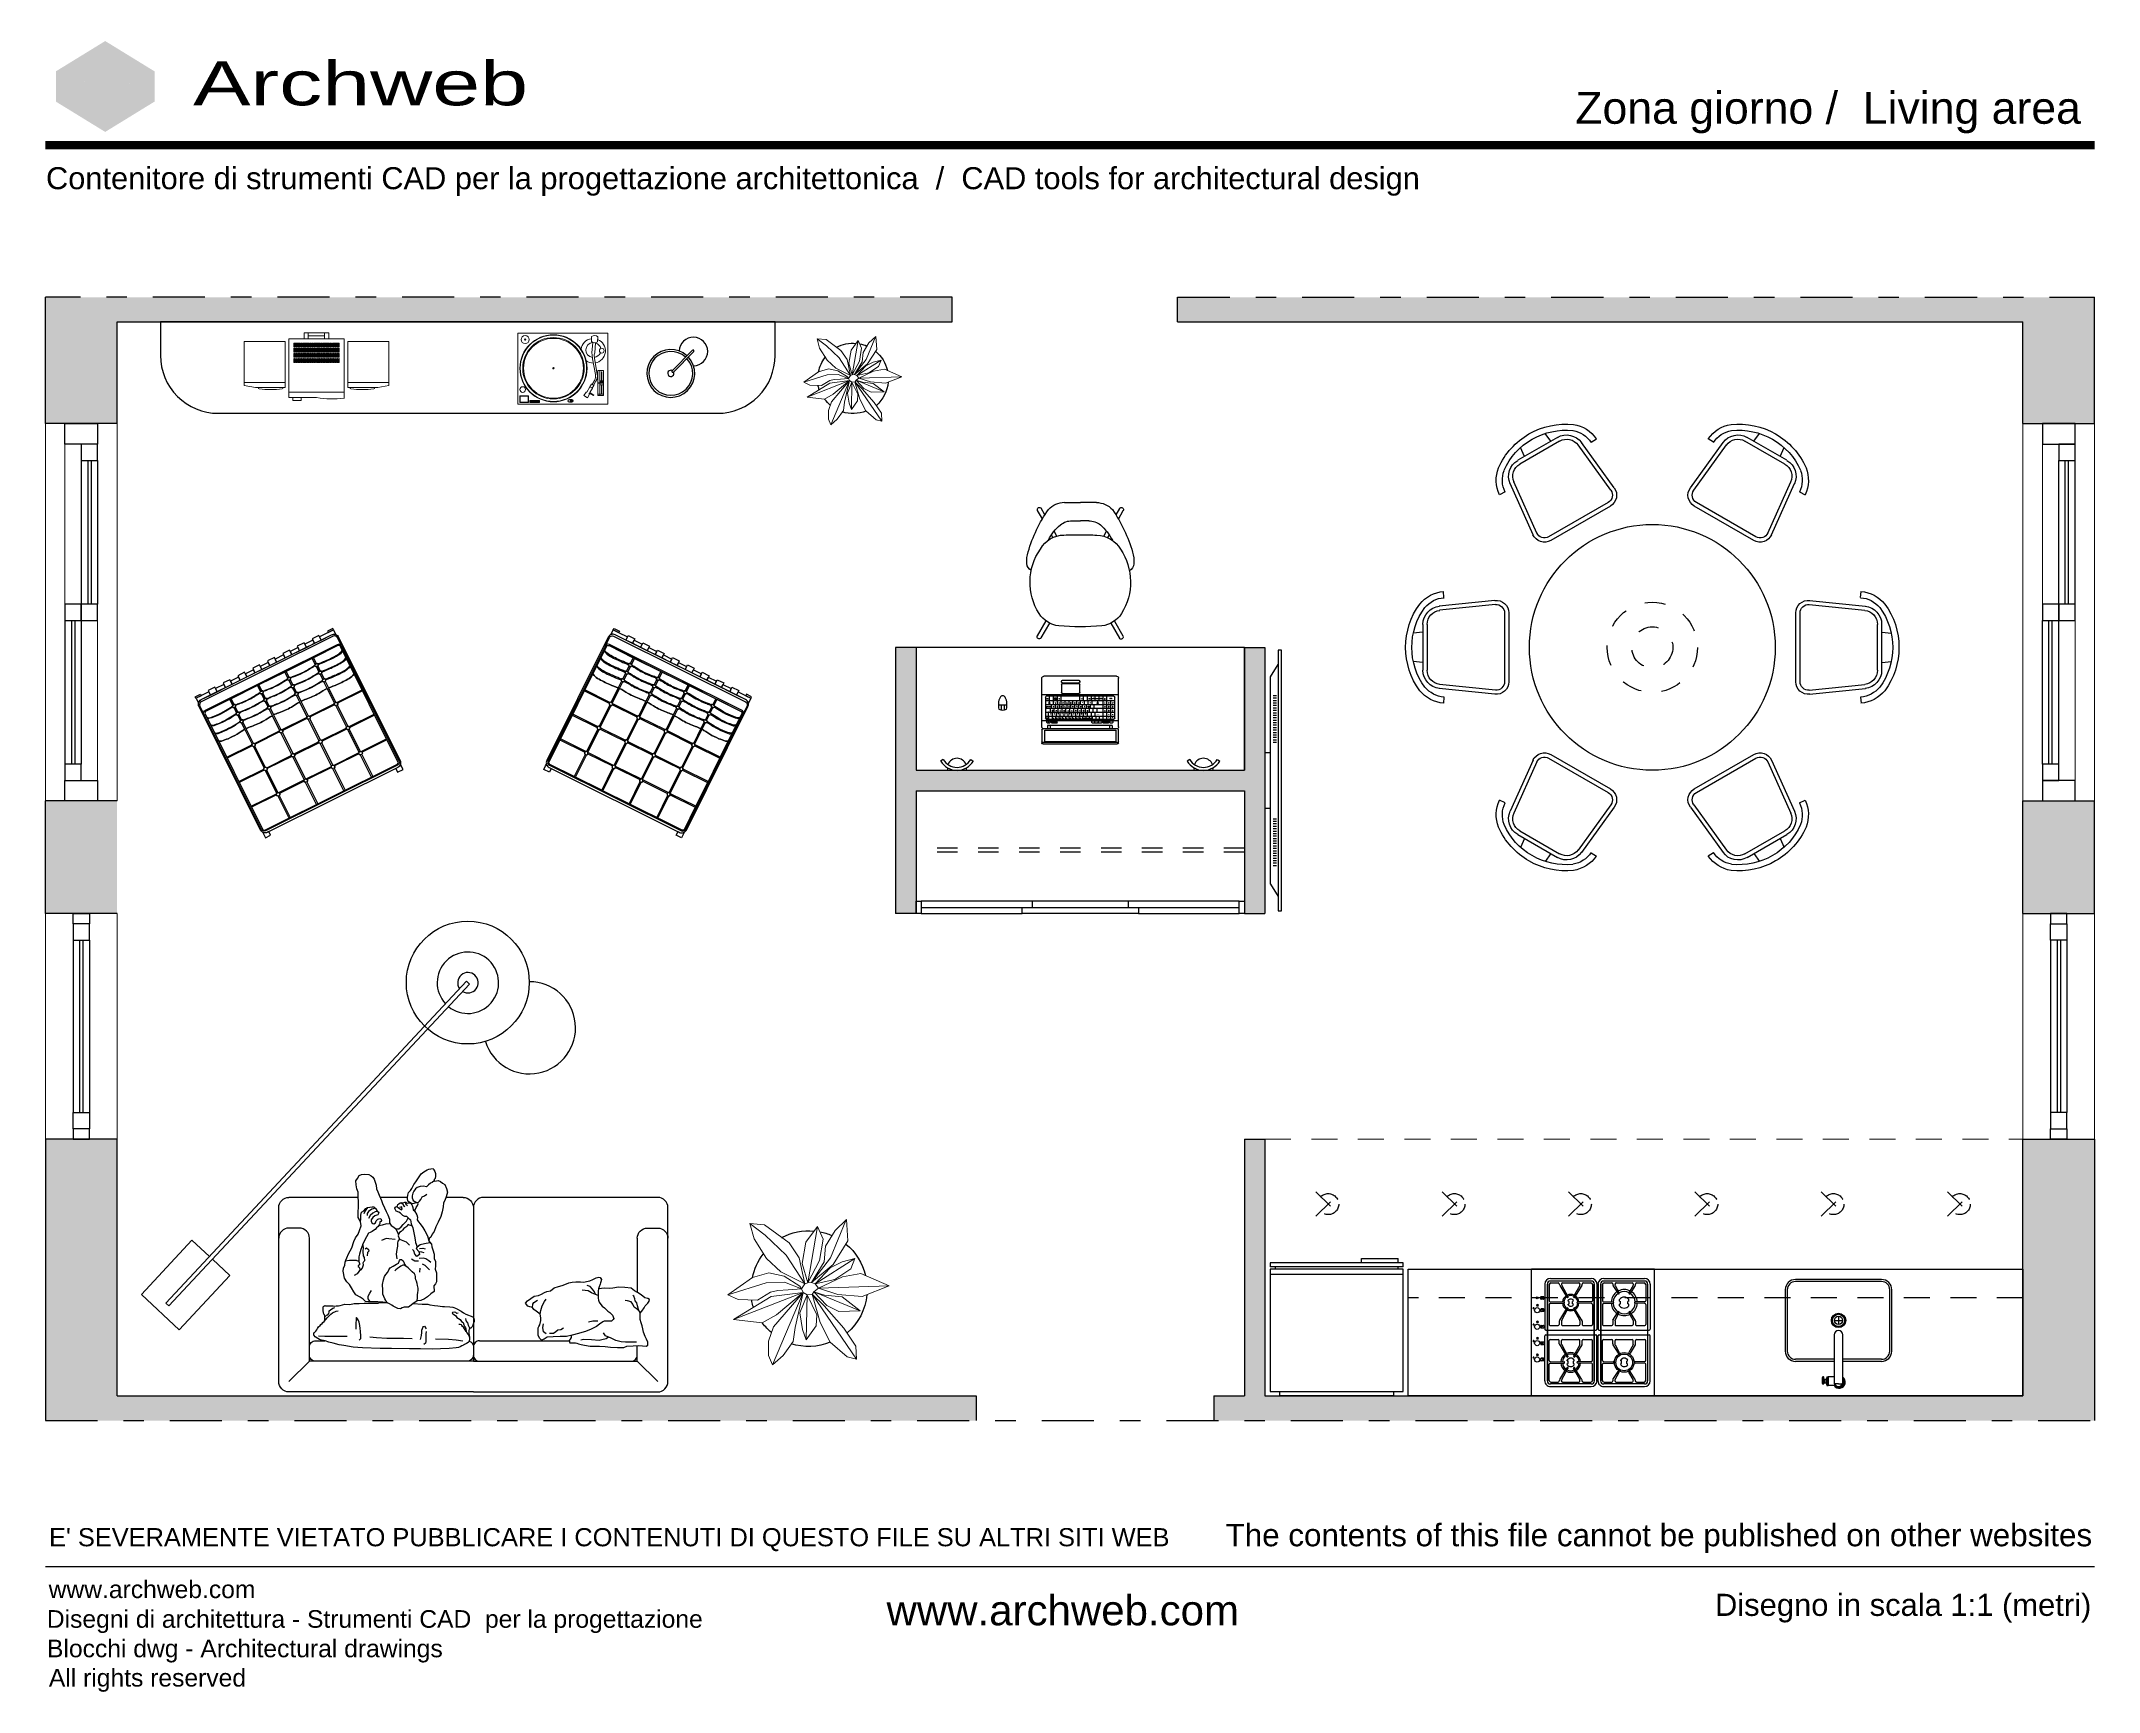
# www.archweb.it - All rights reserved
# Model space of a CAD drawing. Header units: millimetres. Extents: x 1294.6 to 1304.6, y 78.5 to 86.5.
import ezdxf
from ezdxf.enums import TextEntityAlignment as Align

# ---------------------------------------------------------------- set-up
doc = ezdxf.new("R2010")
doc.units = ezdxf.units.MM
for name, pattern in [('DASHED', [0.75, 0.5, -0.25]), ('TRATTEGGIATA', [19.05, 12.7, -6.35]), ('TRATTEGGIATA2', [9.525, 6.35, -3.175]), ('TRATTOPUNTOX2', [50.8, 25.4, -12.7, 0, -12.7])]:
    doc.linetypes.add(name, pattern=pattern)
for name, color, linetype, lineweight in [('ACCESSORI - accessories', 175, 'Continuous', 9), ('PROIEZIONI - projections', 145, 'Continuous', 13), ('PROIEZIONI finissime - fine lines', 251, 'Continuous', 9), ('PROIEZIONI tratteggiate - dashed', 1, 'TRATTEGGIATA2', 9), ('www.archweb.com', 2, 'Continuous', 5)]:
    doc.layers.add(name, color=color, linetype=linetype, lineweight=lineweight)
for name, color, linetype in [('Archweb - blocchi dwg gratis', 2, 'Continuous'), ('ARREDI attrezzature - furniture', 175, 'Continuous'), ('MURATURA sezioni - wall sections', 7, 'Continuous'), ('SEZIONI medie - small sections', 2, 'Continuous')]:
    doc.layers.add(name, color=color, linetype=linetype)
doc.layers.add('MURATURA tratteggi - hatch walls', color=7, linetype='Continuous', lineweight=40, true_color=0xa8a8a8)
doc.layers.add('PIANTA - plant', color=7, linetype='Continuous', lineweight=13, true_color=0x398830)
doc.layers.add('VETRATE sezioni - windows sections', color=7, linetype='Continuous', true_color=0x4d79ff)
doc.styles.add('AW', font='arial.ttf')
doc.styles.add('Romand', font='romand.shx', dxfattribs={"bigfont": '@extfont2.shx'})
doc.styles.get("Standard").update_dxf_attribs({"font": 'arial.ttf'})

# ---------------------------------------------------------------- blocks, each defined once
blk = doc.blocks.new('piano cottura - hob - hu73aw25')
at = {"layer": 'ARREDI attrezzature - furniture'}
for p, q in [((634.479, 152.294), (634.479, 151.694)), ((635.099, 152.294), (634.479, 152.294)), ((634.553, 152.274), (634.772, 152.274)), ((635.025, 152.274), (634.806, 152.274)), ((635.099, 152.294), (635.099, 151.694)), ((634.525, 152.047), (634.525, 152.246)), ((634.538, 152.246), (634.538, 152.047)), ((634.538, 152.246), (634.538, 152.047)), ((634.547, 152.207), (634.547, 152.244)), ((634.547, 152.107), (634.547, 152.186)), ((634.552, 152.202), (634.553, 152.202)), ((634.552, 152.191), (634.555, 152.191)), ((634.553, 152.261), (635.025, 152.261)), ((634.555, 152.252), (634.634, 152.252)), ((634.559, 152.201), (634.599, 152.176)), ((634.559, 152.19), (634.596, 152.17)), ((634.639, 152.247), (634.64, 152.2)), ((634.648, 152.247), (634.646, 152.2)), ((634.653, 152.252), (634.75, 152.252)), ((634.728, 152.201), (634.688, 152.176)), ((634.728, 152.19), (634.691, 152.17)), ((634.732, 152.191), (634.75, 152.191)), ((634.733, 152.202), (634.75, 152.202)), ((634.755, 152.207), (634.755, 152.247)), ((634.755, 152.107), (634.755, 152.186)), ((634.777, 152.024), (634.777, 152.269)), ((634.801, 152.024), (634.801, 152.269)), ((634.823, 152.207), (634.823, 152.247)), ((634.823, 152.107), (634.823, 152.186)), ((634.925, 152.252), (634.828, 152.252)), ((634.845, 152.202), (634.828, 152.202)), ((634.846, 152.191), (634.828, 152.191)), ((634.85, 152.201), (634.89, 152.176)), ((634.85, 152.19), (634.887, 152.17)), ((634.93, 152.247), (634.932, 152.2)), ((634.939, 152.247), (634.938, 152.2)), ((635.023, 152.252), (634.944, 152.252)), ((635.019, 152.201), (634.979, 152.176)), ((635.019, 152.19), (634.982, 152.17)), ((635.026, 152.191), (635.023, 152.191)), ((635.026, 152.202), (635.025, 152.202)), ((635.031, 152.207), (635.031, 152.244)), ((635.031, 152.107), (635.031, 152.186)), ((635.04, 152.246), (635.04, 152.047)), ((635.053, 152.047), (635.053, 152.246)), ((634.547, 152.049), (634.547, 152.086)), ((634.552, 152.102), (634.555, 152.102)), ((634.552, 152.091), (634.553, 152.091)), ((634.559, 152.103), (634.596, 152.123)), ((634.559, 152.092), (634.599, 152.117)), ((634.636, 152.169), (634.628, 152.169)), ((634.636, 152.124), (634.628, 152.124)), ((634.636, 152.169), (634.638, 152.165)), ((634.636, 152.124), (634.638, 152.128)), ((634.649, 152.165), (634.638, 152.165)), ((634.649, 152.128), (634.638, 152.128)), ((634.639, 152.046), (634.64, 152.093)), ((634.648, 152.046), (634.646, 152.093)), ((634.651, 152.169), (634.649, 152.165)), ((634.651, 152.124), (634.649, 152.128)), ((634.659, 152.169), (634.651, 152.169)), ((634.659, 152.124), (634.651, 152.124)), ((634.728, 152.092), (634.688, 152.117)), ((634.728, 152.103), (634.691, 152.123)), ((634.732, 152.102), (634.75, 152.102)), ((634.733, 152.091), (634.75, 152.091)), ((634.755, 152.046), (634.755, 152.086)), ((634.823, 152.046), (634.823, 152.086)), ((634.846, 152.102), (634.828, 152.102)), ((634.845, 152.091), (634.828, 152.091)), ((634.85, 152.103), (634.887, 152.123)), ((634.85, 152.092), (634.89, 152.117)), ((634.927, 152.163), (634.923, 152.163)), ((634.927, 152.13), (634.923, 152.13)), ((634.927, 152.163), (634.929, 152.159)), ((634.927, 152.13), (634.929, 152.134)), ((634.94, 152.159), (634.929, 152.159)), ((634.94, 152.134), (634.929, 152.134)), ((634.93, 152.046), (634.932, 152.093)), ((634.939, 152.046), (634.938, 152.093)), ((634.942, 152.163), (634.94, 152.159)), ((634.942, 152.13), (634.94, 152.134)), ((634.946, 152.163), (634.942, 152.163)), ((634.946, 152.13), (634.942, 152.13)), ((635.019, 152.092), (634.979, 152.117)), ((635.019, 152.103), (634.982, 152.123)), ((635.026, 152.102), (635.023, 152.102)), ((635.026, 152.091), (635.025, 152.091)), ((635.031, 152.049), (635.031, 152.086)), ((634.525, 151.787), (634.525, 151.986)), ((634.538, 151.986), (634.538, 151.787)), ((634.538, 151.986), (634.538, 151.787)), ((634.547, 151.947), (634.547, 151.984)), ((634.553, 152.032), (635.025, 152.032)), ((635.025, 152.032), (634.553, 152.032)), ((634.553, 152.019), (634.772, 152.019)), ((634.553, 152.014), (634.772, 152.014)), ((634.553, 152.001), (635.025, 152.001)), ((635.025, 152.001), (634.553, 152.001)), ((634.555, 152.041), (634.634, 152.041)), ((634.555, 151.992), (634.634, 151.992)), ((634.639, 151.987), (634.64, 151.919)), ((634.648, 151.987), (634.646, 151.919)), ((634.653, 152.041), (634.75, 152.041)), ((634.653, 151.992), (634.75, 151.992)), ((634.755, 151.947), (634.755, 151.987)), ((634.777, 151.764), (634.777, 152.009)), ((634.801, 151.764), (634.801, 152.009)), ((635.025, 152.019), (634.806, 152.019)), ((635.025, 152.014), (634.806, 152.014)), ((634.823, 151.947), (634.823, 151.987)), ((634.925, 152.041), (634.828, 152.041)), ((634.925, 151.992), (634.828, 151.992)), ((634.93, 151.987), (634.932, 151.919)), ((634.939, 151.987), (634.938, 151.919)), ((635.023, 152.041), (634.944, 152.041)), ((635.023, 151.992), (634.944, 151.992)), ((635.031, 151.947), (635.031, 151.984)), ((635.04, 151.986), (635.04, 151.787)), ((635.053, 151.787), (635.053, 151.986)), ((634.547, 151.846), (634.547, 151.926)), ((634.552, 151.942), (634.553, 151.942)), ((634.552, 151.931), (634.555, 151.931)), ((634.559, 151.94), (634.616, 151.905)), ((634.559, 151.93), (634.613, 151.9)), ((634.559, 151.842), (634.613, 151.872)), ((634.634, 151.9), (634.637, 151.894)), ((634.637, 151.878), (634.634, 151.872)), ((634.649, 151.894), (634.637, 151.894)), ((634.649, 151.878), (634.637, 151.878)), ((634.653, 151.9), (634.649, 151.894)), ((634.653, 151.872), (634.649, 151.878)), ((634.728, 151.94), (634.671, 151.905)), ((634.728, 151.93), (634.674, 151.9)), ((634.728, 151.842), (634.674, 151.872)), ((634.732, 151.931), (634.75, 151.931)), ((634.733, 151.942), (634.75, 151.942)), ((634.755, 151.846), (634.755, 151.926)), ((634.823, 151.846), (634.823, 151.926)), ((634.845, 151.942), (634.828, 151.942)), ((634.846, 151.931), (634.828, 151.931)), ((634.85, 151.94), (634.908, 151.905)), ((634.85, 151.93), (634.905, 151.9)), ((634.85, 151.842), (634.905, 151.872)), ((634.927, 151.903), (634.923, 151.903)), ((634.927, 151.903), (634.929, 151.899)), ((634.927, 151.869), (634.929, 151.873)), ((634.94, 151.899), (634.929, 151.899)), ((634.94, 151.873), (634.929, 151.873)), ((634.942, 151.903), (634.94, 151.899)), ((634.942, 151.869), (634.94, 151.873)), ((634.946, 151.903), (634.942, 151.903)), ((635.019, 151.94), (634.962, 151.905)), ((635.019, 151.93), (634.965, 151.9)), ((635.019, 151.842), (634.965, 151.872)), ((635.026, 151.931), (635.023, 151.931)), ((635.026, 151.942), (635.025, 151.942)), ((635.031, 151.846), (635.031, 151.926)), ((634.547, 151.789), (634.547, 151.825)), ((634.552, 151.841), (634.555, 151.841)), ((634.552, 151.83), (634.553, 151.83)), ((634.553, 151.772), (635.025, 151.772)), ((635.025, 151.772), (634.553, 151.772)), ((634.555, 151.781), (634.634, 151.781)), ((634.559, 151.832), (634.616, 151.867)), ((634.639, 151.786), (634.64, 151.853)), ((634.648, 151.786), (634.646, 151.853)), ((634.653, 151.781), (634.75, 151.781)), ((634.728, 151.832), (634.671, 151.867)), ((634.732, 151.841), (634.75, 151.841)), ((634.733, 151.83), (634.75, 151.83)), ((634.755, 151.786), (634.755, 151.825)), ((634.823, 151.786), (634.823, 151.825)), ((634.846, 151.841), (634.828, 151.841)), ((634.845, 151.83), (634.828, 151.83)), ((634.925, 151.781), (634.828, 151.781)), ((634.85, 151.832), (634.908, 151.867)), ((634.927, 151.869), (634.923, 151.869)), ((634.93, 151.786), (634.932, 151.853)), ((634.939, 151.786), (634.938, 151.853)), ((634.946, 151.869), (634.942, 151.869)), ((635.023, 151.781), (634.944, 151.781)), ((635.019, 151.832), (634.962, 151.867)), ((635.026, 151.841), (635.023, 151.841)), ((635.026, 151.83), (635.025, 151.83)), ((635.031, 151.789), (635.031, 151.825)), ((635.099, 151.694), (634.479, 151.694)), ((634.553, 151.759), (634.772, 151.759)), ((634.614, 151.753), (634.614, 151.741)), ((634.614, 151.753), (634.614, 151.741)), ((634.615, 151.75), (634.617, 151.749)), ((634.617, 151.746), (634.615, 151.75)), ((634.616, 151.755), (634.624, 151.755)), ((634.616, 151.755), (634.624, 151.755)), ((634.616, 151.74), (634.624, 151.74)), ((634.616, 151.739), (634.624, 151.739)), ((634.617, 151.749), (634.62, 151.747)), ((634.617, 151.749), (634.617, 151.749)), ((634.621, 151.745), (634.617, 151.748)), ((634.617, 151.748), (634.617, 151.746)), ((634.62, 151.749), (634.624, 151.746)), ((634.62, 151.747), (634.62, 151.749)), ((634.621, 151.746), (634.621, 151.745)), ((634.624, 151.743), (634.621, 151.746)), ((634.624, 151.746), (634.624, 151.743)), ((634.625, 151.753), (634.625, 151.741)), ((634.626, 151.753), (634.626, 151.741)), ((634.655, 151.721), (634.657, 151.724)), ((634.655, 151.72), (634.658, 151.723)), ((634.655, 151.719), (634.658, 151.722)), ((634.657, 151.719), (634.658, 151.721)), ((634.669, 151.703), (634.67, 151.705)), ((634.669, 151.702), (634.671, 151.704)), ((634.669, 151.702), (634.671, 151.703)), ((634.67, 151.701), (634.671, 151.703)), ((634.674, 151.753), (634.674, 151.741)), ((634.675, 151.753), (634.675, 151.741)), ((634.676, 151.755), (634.684, 151.755)), ((634.676, 151.755), (634.684, 151.755)), ((634.676, 151.74), (634.684, 151.74)), ((634.676, 151.739), (634.684, 151.739)), ((634.686, 151.753), (634.686, 151.741)), ((634.686, 151.753), (634.686, 151.741)), ((634.735, 151.721), (634.737, 151.724)), ((634.735, 151.72), (634.738, 151.723)), ((634.736, 151.719), (634.739, 151.722)), ((634.737, 151.719), (634.739, 151.721)), ((634.749, 151.703), (634.751, 151.705)), ((634.749, 151.702), (634.751, 151.704)), ((634.75, 151.701), (634.752, 151.703)), ((634.75, 151.702), (634.751, 151.703)), ((634.755, 151.741), (634.755, 151.753)), ((634.755, 151.741), (634.755, 151.753)), ((634.757, 151.755), (634.765, 151.755)), ((634.757, 151.755), (634.765, 151.755)), ((634.757, 151.74), (634.765, 151.74)), ((634.757, 151.739), (634.765, 151.739)), ((634.766, 151.741), (634.766, 151.753)), ((634.767, 151.741), (634.767, 151.753)), ((635.025, 151.759), (634.806, 151.759)), ((634.815, 151.721), (634.818, 151.724)), ((634.816, 151.72), (634.818, 151.723)), ((634.816, 151.719), (634.819, 151.722)), ((634.817, 151.719), (634.819, 151.721)), ((634.829, 151.703), (634.831, 151.705)), ((634.83, 151.702), (634.831, 151.704)), ((634.83, 151.702), (634.832, 151.703)), ((634.831, 151.701), (634.832, 151.703)), ((634.835, 151.741), (634.835, 151.753)), ((634.835, 151.741), (634.835, 151.753)), ((634.837, 151.755), (634.845, 151.755)), ((634.837, 151.755), (634.845, 151.755)), ((634.837, 151.74), (634.845, 151.74)), ((634.837, 151.739), (634.845, 151.739)), ((634.847, 151.741), (634.847, 151.753)), ((634.847, 151.741), (634.847, 151.753)), ((634.896, 151.721), (634.898, 151.724)), ((634.896, 151.72), (634.899, 151.723)), ((634.897, 151.719), (634.899, 151.722)), ((634.898, 151.719), (634.9, 151.721)), ((634.91, 151.703), (634.911, 151.705)), ((634.91, 151.702), (634.912, 151.704)), ((634.91, 151.702), (634.912, 151.703)), ((634.911, 151.701), (634.912, 151.703)), ((634.915, 151.753), (634.915, 151.741)), ((634.916, 151.753), (634.916, 151.741)), ((634.925, 151.755), (634.917, 151.755)), ((634.925, 151.755), (634.917, 151.755)), ((634.925, 151.74), (634.917, 151.74)), ((634.925, 151.739), (634.917, 151.739)), ((634.927, 151.753), (634.927, 151.741)), ((634.927, 151.753), (634.927, 151.741))]:
    blk.add_line(p, q, dxfattribs=at)
for centre, radius in [((634.935, 152.147), 0.0482), ((634.935, 152.147), 0.041), ((634.62, 151.722), 0.00502), ((634.68, 151.722), 0.0126), ((634.679, 151.751), 0.00301), ((634.679, 151.751), 0.00251), ((634.761, 151.722), 0.0126), ((634.759, 151.744), 0.00301), ((634.759, 151.744), 0.00251), ((634.841, 151.722), 0.0126), ((634.842, 151.744), 0.00301), ((634.842, 151.744), 0.00251), ((634.921, 151.722), 0.0126), ((634.923, 151.751), 0.00301), ((634.923, 151.751), 0.00251)]:
    blk.add_circle(centre, radius, dxfattribs=at)
for centre, radius, start, end in [((634.553, 152.246), 0.0281, 90, 180), ((634.772, 152.269), 0.00502, 0, 90), ((634.806, 152.269), 0.00502, 90, 180), ((635.025, 152.246), 0.0281, 0, 90), ((634.553, 152.246), 0.0151, 90, 180), ((634.553, 152.246), 0.0151, 90, 180), ((634.555, 152.244), 0.00804, 90, 180), ((634.552, 152.207), 0.00502, 180, 270), ((634.552, 152.186), 0.00502, 90, 180), ((634.553, 152.192), 0.01, 58.0664, 90), ((634.555, 152.183), 0.00854, 61.9336, 90), ((634.643, 152.147), 0.0637, 153.0294, 206.9706), ((634.643, 152.147), 0.0637, 93.0294, 146.9706), ((634.597, 152.173), 0.00301, 241.9336, 58.0664), ((634.643, 152.147), 0.0541, 93.2228, 146.7772), ((634.634, 152.247), 0.00502, 1.9336, 90), ((634.643, 152.2), 0.00301, 181.9336, 358.0664), ((634.643, 152.147), 0.0541, 33.2228, 86.7772), ((634.643, 152.147), 0.0637, 33.0294, 86.9706), ((634.653, 152.247), 0.00502, 90, 178.0664), ((634.69, 152.173), 0.00301, 121.9336, 298.0664), ((634.643, 152.147), 0.0637, 333.0294, 26.9706), ((634.733, 152.192), 0.01, 90, 121.9336), ((634.732, 152.183), 0.00854, 90, 118.0664), ((634.75, 152.247), 0.00502, 0, 90), ((634.75, 152.207), 0.00502, 270, 0), ((634.75, 152.186), 0.00502, 0, 90), ((634.828, 152.247), 0.00502, 90, 180), ((634.828, 152.207), 0.00502, 180, 270), ((634.828, 152.186), 0.00502, 90, 180), ((634.845, 152.192), 0.01, 58.0664, 90), ((634.846, 152.183), 0.00854, 61.9336, 90), ((634.889, 152.173), 0.00301, 241.9336, 58.0664), ((634.925, 152.247), 0.00502, 1.9336, 90), ((634.935, 152.2), 0.00301, 181.9336, 358.0664), ((634.944, 152.247), 0.00502, 90, 178.0664), ((634.981, 152.173), 0.00301, 121.9336, 298.0664), ((635.025, 152.192), 0.01, 90, 121.9336), ((635.023, 152.183), 0.00854, 90, 118.0664), ((635.023, 152.244), 0.00804, 0, 90), ((635.025, 152.246), 0.0151, 0, 90), ((635.026, 152.207), 0.00502, 270, 0), ((635.026, 152.186), 0.00502, 0, 90), ((634.552, 152.107), 0.00502, 180, 270), ((634.552, 152.086), 0.00502, 90, 180), ((634.553, 152.101), 0.01, 270, 301.9336), ((634.555, 152.11), 0.00854, 270, 298.0664), ((634.643, 152.147), 0.0541, 153.2228, 206.7772), ((634.643, 152.147), 0.0637, 213.0294, 266.9706), ((634.597, 152.12), 0.00301, 301.9336, 118.0664), ((634.643, 152.147), 0.0541, 213.2228, 266.7772), ((634.643, 152.147), 0.0271, 124.5603, 235.4397), ((634.643, 152.093), 0.00301, 1.9336, 178.0664), ((634.643, 152.147), 0.0541, 273.2228, 326.7772), ((634.643, 152.147), 0.0637, 273.0294, 326.9706), ((634.643, 152.147), 0.0271, 304.5603, 55.4397), ((634.69, 152.12), 0.00301, 61.9336, 238.0664), ((634.643, 152.147), 0.0541, 333.2228, 26.7772), ((634.732, 152.11), 0.00854, 241.9336, 270), ((634.733, 152.101), 0.01, 238.0664, 270), ((634.75, 152.107), 0.00502, 270, 0), ((634.75, 152.086), 0.00502, 0, 90), ((634.828, 152.107), 0.00502, 180, 270), ((634.828, 152.086), 0.00502, 90, 180), ((634.845, 152.101), 0.01, 270, 301.9336), ((634.846, 152.11), 0.00854, 270, 298.0664), ((634.889, 152.12), 0.00301, 301.9336, 118.0664), ((634.935, 152.147), 0.0205, 124.5603, 235.4397), ((634.935, 152.093), 0.00301, 1.9336, 178.0664), ((634.935, 152.147), 0.0205, 304.5603, 55.4397), ((634.981, 152.12), 0.00301, 61.9336, 238.0664), ((635.023, 152.11), 0.00854, 241.9336, 270), ((635.025, 152.101), 0.01, 238.0664, 270), ((635.026, 152.107), 0.00502, 270, 0), ((635.026, 152.086), 0.00502, 0, 90), ((634.553, 152.047), 0.0281, 180, 270), ((634.553, 151.986), 0.0281, 90, 180), ((634.553, 152.047), 0.0151, 180, 270), ((634.553, 152.047), 0.0151, 180, 270), ((634.553, 151.986), 0.0151, 90, 180), ((634.553, 151.986), 0.0151, 90, 180), ((634.555, 152.049), 0.00804, 180, 270), ((634.555, 151.984), 0.00804, 90, 180), ((634.634, 152.046), 0.00502, 270, 358.0664), ((634.634, 151.987), 0.00502, 1.9336, 90), ((634.653, 152.046), 0.00502, 181.9336, 270), ((634.653, 151.987), 0.00502, 90, 178.0664), ((634.75, 152.046), 0.00502, 270, 0), ((634.75, 151.987), 0.00502, 360, 90), ((634.772, 152.024), 0.00502, 270, 0), ((634.772, 152.009), 0.00502, 0, 90), ((634.806, 152.024), 0.00502, 180, 270), ((634.806, 152.009), 0.00502, 90, 180), ((634.828, 152.046), 0.00502, 180, 270), ((634.828, 151.987), 0.00502, 90, 180), ((634.925, 152.046), 0.00502, 270, 358.0664), ((634.925, 151.987), 0.00502, 1.9336, 90), ((634.944, 152.046), 0.00502, 181.9336, 270), ((634.944, 151.987), 0.00502, 90, 178.0664), ((635.023, 152.049), 0.00804, 270, 0), ((635.023, 151.984), 0.00804, 0, 90), ((635.025, 152.047), 0.0281, 270, 0), ((635.025, 152.047), 0.0151, 270, 0), ((635.025, 151.986), 0.0281, 0, 90), ((635.025, 151.986), 0.0151, 0, 90), ((634.552, 151.947), 0.00502, 180, 270), ((634.552, 151.926), 0.00502, 90, 180), ((634.553, 151.932), 0.01, 58.0664, 90), ((634.555, 151.922), 0.00854, 61.9336, 90), ((634.643, 151.886), 0.0402, 154.5275, 205.4725), ((634.643, 151.886), 0.0342, 155.0965, 204.9035), ((634.643, 151.886), 0.0402, 94.5365, 145.4637), ((634.615, 151.903), 0.00301, 241.9336, 58.0664), ((634.615, 151.87), 0.00301, 301.9336, 118.0664), ((634.643, 151.886), 0.0342, 95.098, 144.902), ((634.643, 151.886), 0.0171, 124.5603, 235.4397), ((634.643, 151.919), 0.00301, 181.9336, 358.0664), ((634.643, 151.886), 0.0342, 35.098, 84.902), ((634.643, 151.886), 0.0402, 34.5363, 85.4635), ((634.643, 151.886), 0.0171, 304.5603, 55.4397), ((634.672, 151.903), 0.00301, 121.9336, 298.0664), ((634.672, 151.87), 0.00301, 61.9336, 238.0664), ((634.643, 151.886), 0.0342, 335.0965, 24.9035), ((634.643, 151.886), 0.0402, 334.5275, 25.4725), ((634.733, 151.932), 0.01, 90, 121.9336), ((634.732, 151.922), 0.00854, 90, 118.0664), ((634.75, 151.947), 0.00502, 270, 0), ((634.75, 151.926), 0.00502, 0, 90), ((634.828, 151.947), 0.00502, 180, 270), ((634.828, 151.926), 0.00502, 90, 180), ((634.845, 151.932), 0.01, 58.0664, 90), ((634.846, 151.922), 0.00854, 61.9336, 90), ((634.935, 151.886), 0.0482, 153.9904, 206.0096), ((634.935, 151.886), 0.041, 154.4643, 205.5357), ((634.935, 151.886), 0.0482, 94.0065, 145.9939), ((634.935, 151.886), 0.041, 94.4742, 145.5261), ((634.906, 151.903), 0.00301, 241.9336, 58.0664), ((634.906, 151.87), 0.00301, 301.9336, 118.0664), ((634.935, 151.886), 0.0205, 124.5603, 235.4397), ((634.935, 151.919), 0.00301, 181.9336, 358.0664), ((634.935, 151.886), 0.0482, 34.0061, 85.9935), ((634.935, 151.886), 0.041, 34.4739, 85.5258), ((634.935, 151.886), 0.0205, 304.5603, 55.4397), ((634.963, 151.903), 0.00301, 121.9336, 298.0664), ((634.963, 151.87), 0.00301, 61.9336, 238.0664), ((634.935, 151.886), 0.041, 334.4643, 25.5357), ((634.935, 151.886), 0.0482, 333.9904, 26.0096), ((635.025, 151.932), 0.01, 90, 121.9336), ((635.023, 151.922), 0.00854, 90, 118.0664), ((635.026, 151.947), 0.00502, 270, 0), ((635.026, 151.926), 0.00502, 0, 90), ((634.553, 151.787), 0.0281, 180, 270), ((634.553, 151.787), 0.0151, 180, 270), ((634.553, 151.787), 0.0151, 180, 270), ((634.552, 151.846), 0.00502, 180, 270), ((634.552, 151.825), 0.00502, 90, 180), ((634.555, 151.789), 0.00804, 180, 270), ((634.553, 151.84), 0.01, 270, 301.9336), ((634.555, 151.85), 0.00854, 270, 298.0664), ((634.643, 151.886), 0.0402, 214.5363, 265.4635), ((634.643, 151.886), 0.0342, 215.098, 264.902), ((634.634, 151.786), 0.00502, 270, 358.0664), ((634.643, 151.853), 0.00301, 1.9336, 178.0664), ((634.643, 151.886), 0.0342, 275.098, 324.902), ((634.643, 151.886), 0.0402, 274.5365, 325.4637), ((634.653, 151.786), 0.00502, 181.9336, 270), ((634.732, 151.85), 0.00854, 241.9336, 270), ((634.733, 151.84), 0.01, 238.0664, 270), ((634.75, 151.846), 0.00502, 270, 0), ((634.75, 151.825), 0.00502, 0, 90), ((634.75, 151.786), 0.00502, 270, 0), ((634.828, 151.846), 0.00502, 180, 270), ((634.828, 151.825), 0.00502, 90, 180), ((634.828, 151.786), 0.00502, 180, 270), ((634.845, 151.84), 0.01, 270, 301.9336), ((634.846, 151.85), 0.00854, 270, 298.0664), ((634.935, 151.886), 0.0482, 214.0061, 265.9935), ((634.935, 151.886), 0.041, 214.4739, 265.5258), ((634.925, 151.786), 0.00502, 270, 358.0664), ((634.935, 151.853), 0.00301, 1.9336, 178.0664), ((634.935, 151.886), 0.041, 274.4742, 325.5261), ((634.935, 151.886), 0.0482, 274.0065, 325.9939), ((634.944, 151.786), 0.00502, 181.9336, 270), ((635.023, 151.85), 0.00854, 241.9336, 270), ((635.025, 151.84), 0.01, 238.0664, 270), ((635.023, 151.789), 0.00804, 270, 0), ((635.025, 151.787), 0.0151, 270, 0), ((635.025, 151.787), 0.0281, 270, 0), ((635.026, 151.846), 0.00502, 270, 0), ((635.026, 151.825), 0.00502, 0, 90), ((634.616, 151.753), 0.00201, 90, 180), ((634.616, 151.753), 0.00151, 90, 180), ((634.616, 151.741), 0.00201, 180, 270), ((634.616, 151.741), 0.00151, 180, 270), ((634.624, 151.753), 0.00201, 0, 90), ((634.624, 151.753), 0.00151, 0, 90), ((634.624, 151.741), 0.00201, 270, 0), ((634.624, 151.741), 0.00151, 270, 0), ((634.66, 151.722), 0.00757, 121.9032, 173.1544), ((634.656, 151.723), 0.00352, 180, 0), ((634.659, 151.721), 0.00421, 121.9032, 173.1544), ((634.656, 151.721), 0.00195, 180, 0), ((634.652, 151.722), 0.00757, 6.8456, 58.0968), ((634.654, 151.721), 0.00421, 6.8456, 58.0968), ((634.673, 151.703), 0.00505, 121.9032, 173.1544), ((634.67, 151.704), 0.00234, 180, 0), ((634.671, 151.702), 0.0028, 121.9032, 173.1544), ((634.67, 151.703), 0.0013, 180, 0), ((634.667, 151.703), 0.00505, 6.8456, 58.0968), ((634.668, 151.702), 0.0028, 6.8456, 58.0968), ((634.676, 151.753), 0.00201, 90, 180), ((634.676, 151.741), 0.00201, 180, 270), ((634.676, 151.753), 0.00151, 90, 180), ((634.676, 151.741), 0.00151, 180, 270), ((634.684, 151.753), 0.00151, 0, 90), ((634.684, 151.753), 0.00201, 0, 90), ((634.684, 151.741), 0.00151, 270, 0), ((634.684, 151.741), 0.00201, 270, 0), ((634.741, 151.722), 0.00757, 121.9032, 173.1544), ((634.737, 151.723), 0.00352, 180, 0), ((634.739, 151.721), 0.00421, 121.9032, 173.1544), ((634.737, 151.721), 0.00195, 180, 0), ((634.733, 151.722), 0.00757, 6.8456, 58.0968), ((634.735, 151.721), 0.00421, 6.8456, 58.0968), ((634.753, 151.703), 0.00505, 121.9032, 173.1544), ((634.75, 151.704), 0.00234, 180, 0), ((634.752, 151.702), 0.0028, 121.9032, 173.1544), ((634.75, 151.703), 0.0013, 180, 0), ((634.748, 151.703), 0.00505, 6.8456, 58.0968), ((634.749, 151.702), 0.0028, 6.8456, 58.0968), ((634.757, 151.753), 0.00201, 90, 180), ((634.757, 151.753), 0.00151, 90, 180), ((634.757, 151.741), 0.00201, 180, 270), ((634.757, 151.741), 0.00151, 180, 270), ((634.765, 151.753), 0.00201, 0, 90), ((634.765, 151.753), 0.00151, 0, 90), ((634.765, 151.741), 0.00201, 270, 0), ((634.765, 151.741), 0.00151, 270, 0), ((634.772, 151.764), 0.00502, 270, 0), ((634.806, 151.764), 0.00502, 180, 270), ((634.821, 151.722), 0.00757, 121.9032, 173.1544), ((634.817, 151.723), 0.00352, 180, 0), ((634.819, 151.721), 0.00421, 121.9032, 173.1544), ((634.817, 151.721), 0.00195, 180, 0), ((634.813, 151.722), 0.00757, 6.8456, 58.0968), ((634.815, 151.721), 0.00421, 6.8456, 58.0968), ((634.833, 151.703), 0.00505, 121.9032, 173.1544), ((634.831, 151.704), 0.00234, 180, 0), ((634.832, 151.702), 0.0028, 121.9032, 173.1544), ((634.831, 151.703), 0.0013, 180, 0), ((634.828, 151.703), 0.00505, 6.8456, 58.0968), ((634.829, 151.702), 0.0028, 6.8456, 58.0968), ((634.837, 151.753), 0.00151, 90, 180), ((634.837, 151.753), 0.00201, 90, 180), ((634.837, 151.741), 0.00151, 180, 270), ((634.837, 151.741), 0.00201, 180, 270), ((634.845, 151.753), 0.00151, 0, 90), ((634.845, 151.753), 0.00201, 0, 90), ((634.845, 151.741), 0.00151, 270, 0), ((634.845, 151.741), 0.00201, 270, 0), ((634.902, 151.722), 0.00757, 121.9032, 173.1544), ((634.898, 151.723), 0.00352, 180, 0), ((634.9, 151.721), 0.00421, 121.9032, 173.1544), ((634.898, 151.721), 0.00195, 180, 0), ((634.894, 151.722), 0.00757, 6.8456, 58.0968), ((634.895, 151.721), 0.00421, 6.8456, 58.0968), ((634.914, 151.703), 0.00505, 121.9032, 173.1544), ((634.911, 151.704), 0.00234, 180, 0), ((634.913, 151.702), 0.0028, 121.9032, 173.1544), ((634.911, 151.703), 0.0013, 180, 0), ((634.908, 151.703), 0.00505, 6.8456, 58.0968), ((634.91, 151.702), 0.0028, 6.8456, 58.0968), ((634.917, 151.753), 0.00201, 90, 180), ((634.917, 151.741), 0.00201, 180, 270), ((634.917, 151.753), 0.00151, 90, 180), ((634.917, 151.741), 0.00151, 180, 270), ((634.925, 151.753), 0.00201, 0, 90), ((634.925, 151.753), 0.00151, 0, 90), ((634.925, 151.741), 0.00201, 270, 0), ((634.925, 151.741), 0.00151, 270, 0)]:
    blk.add_arc(centre, radius, start, end, dxfattribs=at)
blk = doc.blocks.new('frigorifero - refrigerator - lo85aw25')
at = {"layer": 'ARREDI attrezzature - furniture'}
for p, q in [((631.288, 150.645), (631.288, 151.295)), ((631.288, 151.295), (631.308, 151.295)), ((631.308, 150.645), (631.308, 151.295)), ((631.308, 151.27), (631.318, 151.27)), ((631.318, 150.645), (631.318, 151.295)), ((631.318, 151.295), (631.916, 151.295)), ((631.345, 150.645), (631.345, 151.295)), ((631.916, 151.295), (631.916, 150.645)), ((631.288, 150.849), (631.266, 150.849)), ((631.266, 150.849), (631.266, 150.67)), ((631.288, 150.67), (631.266, 150.67)), ((631.318, 150.67), (631.308, 150.67)), ((631.308, 150.645), (631.288, 150.645)), ((631.916, 150.645), (631.318, 150.645))]:
    blk.add_line(p, q, dxfattribs=at)
blk.add_lwpolyline([(631.938, 150.692), (631.938, 151.247), (631.916, 151.247), (631.916, 150.692)], close=True, dxfattribs=at)
blk = doc.blocks.new('*U15')
at = {"layer": 'ARREDI attrezzature - furniture'}
blk.add_line((-0.008, 0), (0.008, 0), dxfattribs=at)
blk = doc.blocks.new('*U16')
at = {"layer": 'ARREDI attrezzature - furniture', "color": 0, "linetype": 'ByBlock', "lineweight": -2, "transparency": 16777216}
for p in [(0, 0.228), (0, 0.216), (0, 0.204), (0, 0.192), (0, 0.18), (0, 0.168), (0, 0.156), (0, 0.144), (0, 0.132), (0, 0.12), (0, 0.108), (0, 0.096), (0, 0.084), (0, 0.072), (0, 0.06), (0, 0.048), (0, 0.036), (0, 0.024), (0, 0.012), (0, 0)]:
    blk.add_blockref('*U15', p, dxfattribs=at)
blk = doc.blocks.new('*U13')
at = {"layer": 'ARREDI attrezzature - furniture'}
blk.add_line((-0.008, 0), (0.008, 0), dxfattribs=at)
blk = doc.blocks.new('*U14')
at = {"layer": 'ARREDI attrezzature - furniture', "color": 0, "linetype": 'ByBlock', "lineweight": -2, "transparency": 16777216}
for p in [(0, 0.228), (0, 0.216), (0, 0.204), (0, 0.192), (0, 0.18), (0, 0.168), (0, 0.156), (0, 0.144), (0, 0.132), (0, 0.12), (0, 0.108), (0, 0.096), (0, 0.084), (0, 0.072), (0, 0.06), (0, 0.048), (0, 0.036), (0, 0.024), (0, 0.012), (0, 0)]:
    blk.add_blockref('*U13', p, dxfattribs=at)
blk = doc.blocks.new('TV a parete - wall-mounted TV - js57aw25')
at = {"layer": 'ARREDI attrezzature - furniture'}
for p, q in [((-0.506, 0.028), (-0.567, 0.065)), ((0.506, 0.028), (-0.506, 0.028)), ((0.506, 0.028), (0.567, 0.065))]:
    blk.add_line(p, q, dxfattribs=at)
for points in [[(0.637, 0.065), (0.637, 0.081), (-0.637, 0.081), (-0.637, 0.065)], [(0.135, 0), (0.135, 0.028), (-0.135, 0.028), (-0.135, 0)]]:
    blk.add_lwpolyline(points, close=True, dxfattribs=at)
at = {"layer": 'ARREDI attrezzature - furniture', "rotation": 90}
blk.add_blockref('*U14', (-0.187, 0.049), dxfattribs=at)
at = {"layer": 'ARREDI attrezzature - furniture', "xscale": -1, "rotation": 270}
blk.add_blockref('*U16', (0.187, 0.049), dxfattribs=at)
blk = doc.blocks.new('sedia - chair - gu72aw25')
at = {"layer": 'ARREDI attrezzature - furniture'}
for p, q in [((-0.077, 0.209), (0.195, 0.181)), ((-0.075, 0.229), (0.197, 0.201)), ((0.174, 0.243), (0.176, 0.273)), ((-0.143, 0.168), (-0.143, -0.168)), ((-0.122, 0.168), (-0.122, -0.168)), ((0.256, 0.112), (0.256, -0.112)), ((0.277, 0.112), (0.277, -0.112)), ((0.277, 0.074), (0.324, 0.069)), ((0.277, -0.074), (0.324, -0.069)), ((-0.077, -0.209), (0.195, -0.181)), ((-0.075, -0.229), (0.197, -0.201)), ((0.174, -0.243), (0.176, -0.273))]:
    blk.add_line(p, q, dxfattribs=at)
for centre, radius, start, end in [((-0.081, 0.168), 0.0615, 84.1488, 180), ((-0.081, 0.168), 0.0409, 84.1488, 180), ((0.164, 0.109), 0.134, 39.4608, 85.9117), ((0.164, 0.109), 0.164, 38.6971, 85.9117), ((0.187, 0.112), 0.0896, 0, 84.1488), ((0, 0), 0.361, 360, 35.8872), ((0.187, 0.112), 0.069, 0, 84.1488), ((0, 0), 0.331, 360, 35.9436), ((0, 0), 0.331, 324.0564, 0), ((0, 0), 0.361, 324.1128, 0), ((-0.081, -0.168), 0.0615, 180, 275.8512), ((-0.081, -0.168), 0.0409, 180, 275.8512), ((0.164, -0.109), 0.134, 274.0883, 320.5392), ((0.187, -0.112), 0.069, 275.8512, 0), ((0.187, -0.112), 0.0896, 275.8512, 0), ((0.164, -0.109), 0.164, 274.0883, 321.3029)]:
    blk.add_arc(centre, radius, start, end, dxfattribs=at)
blk = doc.blocks.new('*U23')
at = {"layer": 'ARREDI attrezzature - furniture', "xscale": -1, "rotation": 180}
blk.add_blockref('sedia - chair - gu72aw25', (-0.109, 0), dxfattribs=at)
blk = doc.blocks.new('*U24')
at = {"layer": 'ARREDI attrezzature - furniture', "color": 0, "linetype": 'ByBlock', "lineweight": -2, "transparency": 16777216}
for p, rotation in [((1295.04, 84.765), 120), ((1295.992, 84.765), 59.99999999999997), ((1294.564, 83.941), 180), ((1295.04, 83.116), 239.9999999999999), ((1295.992, 83.116), 299.9999999999999)]:
    blk.add_blockref('*U23', p, dxfattribs=dict(at, rotation=rotation))
blk.add_blockref('*U23', (1296.468, 83.941), dxfattribs=at)
blk = doc.blocks.new('lavandino cucina - kitchen sink - ok71aw26')
at = {"layer": 'ARREDI attrezzature - furniture'}
for p, q in [((942.192, 180.736), (942.192, 180.925)), ((942.202, 180.736), (942.202, 180.925)), ((942.542, 180.975), (942.242, 180.975)), ((942.542, 180.965), (942.242, 180.965)), ((942.582, 180.505), (942.582, 180.925)), ((942.592, 180.505), (942.592, 180.925)), ((942.074, 180.771), (942.116, 180.771)), ((942.112, 180.773), (942.078, 180.773)), ((942.081, 180.792), (942.081, 180.791)), ((942.082, 180.792), (942.089, 180.792)), ((942.089, 180.792), (942.117, 180.791)), ((942.192, 180.505), (942.192, 180.694)), ((942.202, 180.505), (942.202, 180.694)), ((942.242, 180.465), (942.542, 180.465)), ((942.242, 180.455), (942.542, 180.455))]:
    blk.add_line(p, q, dxfattribs=at)
for points in [[(942.074, 180.771), (942.074, 180.767)], [(942.074, 180.728), (942.074, 180.766)], [(942.115, 180.766), (942.074, 180.766)], [(942.116, 180.771), (942.116, 180.767)], [(942.116, 180.736), (942.116, 180.766)], [(942.412, 180.715), (942.372, 180.715)], [(942.392, 180.735), (942.392, 180.695)]]:
    blk.add_lwpolyline(points, dxfattribs=at)
for points in [[(942.084, 180.787), (942.083, 180.788, -0.146054), (942.081, 180.79), (942.081, 180.792, -0.258705), (942.081, 180.792, -0.023605), (942.082, 180.792, -0.171239), (942.085, 180.793, 0.037593), (942.085, 180.793)], [(942.082, 180.715), (942.082, 180.715), (942.082, 180.732, -0.317837), (942.084, 180.735)], [(942.082, 180.715), (942.082, 180.715), (942.082, 180.698, 0.317837), (942.084, 180.695)], [(942.086, 180.784, 0.25498), (942.084, 180.788, -9.068865)], [(942.086, 180.775), (942.085, 180.783, 0.155869), (942.084, 180.787, 0.886458)], [(942.085, 180.793), (942.089, 180.793, -0.00094), (942.091, 180.793, 0.000937), (942.106, 180.793, -0.003393), (942.114, 180.793, 0.648753)], [(942.086, 180.784, 0.160711), (942.102, 180.782, 0.094437), (942.105, 180.783, 1.245706)], [(942.091, 180.793, 0.147806), (942.089, 180.792, 0.197149), (942.089, 180.792), (942.089, 180.791, 0.105853), (942.089, 180.79, 0.093683), (942.089, 180.789, 0.105959), (942.091, 180.788, 0.061829), (942.094, 180.787, 0.023332), (942.1, 180.787, 1.008647)], [(942.091, 180.694), (942.322, 180.694, 1), (942.322, 180.736), (942.091, 180.736)], [(942.098, 180.787), (942.1, 180.787), (942.103, 180.787, 0.010154), (942.106, 180.787, 0.032815), (942.113, 180.787, 0.128402), (942.116, 180.788, 0.106313), (942.117, 180.79, 0.075412), (942.117, 180.79), (942.117, 180.791, 0.25002), (942.117, 180.792, 0.096041), (942.114, 180.793, 0.032872), (942.114, 180.793, -4.493368)], [(942.104, 180.775), (942.104, 180.783, -0.155869), (942.106, 180.787, -0.886458)]]:
    blk.add_lwpolyline(points, format="xyb", dxfattribs=at)
for radius in [0.035, 0.03, 0.02]:
    blk.add_circle((942.392, 180.715), radius, dxfattribs=at)
for centre, radius, start, end in [((942.242, 180.925), 0.05, 90, 180), ((942.242, 180.925), 0.04, 90, 180), ((942.542, 180.925), 0.05, 0, 90), ((942.542, 180.925), 0.04, 0, 90), ((942.091, 180.712), 0.03, 124.3402, 324.1399), ((942.091, 180.712), 0.025, 132.604, 315.3342), ((942.091, 180.715), 0.022, 72.6586, 287.3414), ((942.091, 180.715), 0.021, 90, 270), ((942.08, 180.761), 0.0115, 100.4024, 119.2456), ((942.074, 180.771), 0.0004, 119.2456, 180), ((942.075, 180.767), 0.0005, 180, 270), ((942.074, 180.766), 0.0005, 90, 180), ((942.078, 180.772), 0.0003, 90, 100.4024), ((942.082, 180.792), 0.000429, 131.7684, 173.9142), ((942.083, 180.791), 0.00195, 177.325, 217.0686), ((942.086, 180.793), 0.00494, 218.3675, 245.6022), ((942.088, 180.768), 0.00706, 111.1147, 142.6774), ((942.096, 180.831), 0.0443, 253.7688, 271.8841), ((942.095, 180.756), 0.0385, 73.0508, 105.0324), ((942.101, 180.768), 0.00706, 37.3226, 69.8743), ((942.11, 180.761), 0.0115, 60.7544, 79.5976), ((942.112, 180.772), 0.0003, 79.5976, 90), ((942.115, 180.771), 0.0004, 360, 60.7544), ((942.115, 180.767), 0.0005, 270, 360), ((942.115, 180.766), 0.0005, 360, 90), ((942.242, 180.505), 0.05, 180, 270), ((942.242, 180.505), 0.04, 180, 270), ((942.542, 180.505), 0.05, 270, 0), ((942.542, 180.505), 0.04, 270, 0)]:
    blk.add_arc(centre, radius, start, end, dxfattribs=at)
blk.add_ellipse((942.095, 180.775), major_axis=(-0.009, 0), ratio=0.134102, start_param=6.283185, end_param=9.576875, dxfattribs=at)
blk = doc.blocks.new('Uomo seduto')
at = {"layer": 'ARREDI attrezzature - furniture'}
for p, q in [((2687.725, 286.867), (2687.731, 286.854)), ((2687.731, 286.854), (2687.739, 286.839)), ((2687.765, 286.816), (2687.784, 286.815)), ((2687.784, 286.815), (2687.805, 286.82)), ((2687.805, 286.82), (2687.822, 286.824)), ((2687.876, 286.735), (2687.888, 286.75)), ((2687.888, 286.75), (2687.895, 286.765))]:
    blk.add_line(p, q, dxfattribs=at)
for points in [[(2687.568, 286.545), (2687.556, 286.544), (2687.553, 286.55), (2687.548, 286.558), (2687.544, 286.569), (2687.544, 286.582), (2687.547, 286.593), (2687.551, 286.597), (2687.552, 286.605), (2687.552, 286.606), (2687.54, 286.604), (2687.531, 286.603), (2687.521, 286.607), (2687.51, 286.616), (2687.499, 286.623), (2687.491, 286.642), (2687.486, 286.659), (2687.493, 286.683), (2687.499, 286.701), (2687.505, 286.712), (2687.508, 286.731), (2687.512, 286.755), (2687.519, 286.778), (2687.531, 286.806), (2687.543, 286.829), (2687.552, 286.851), (2687.561, 286.865), (2687.567, 286.879), (2687.575, 286.886), (2687.577, 286.897), (2687.574, 286.903), (2687.565, 286.914), (2687.563, 286.927), (2687.557, 286.942), (2687.552, 286.962), (2687.552, 286.985), (2687.545, 286.997), (2687.544, 287.019), (2687.547, 287.036), (2687.539, 287.053), (2687.539, 287.08), (2687.54, 287.097), (2687.545, 287.107), (2687.553, 287.117), (2687.552, 287.145), (2687.567, 287.156), (2687.584, 287.17), (2687.599, 287.18), (2687.617, 287.189), (2687.634, 287.191), (2687.655, 287.205), (2687.67, 287.216), (2687.677, 287.221), (2687.698, 287.222), (2687.708, 287.224), (2687.715, 287.23), (2687.729, 287.228), (2687.742, 287.222), (2687.751, 287.217), (2687.758, 287.212), (2687.77, 287.205), (2687.78, 287.2), (2687.801, 287.197), (2687.826, 287.195), (2687.872, 287.195), (2687.886, 287.193), (2687.898, 287.182), (2687.913, 287.172), (2687.934, 287.161), (2687.943, 287.146), (2687.955, 287.127), (2687.965, 287.11), (2687.977, 287.098), (2687.989, 287.08), (2687.995, 287.045), (2687.994, 287.03), (2687.988, 287.016), (2687.986, 287.001), (2687.983, 286.992), (2687.977, 286.981), (2687.969, 286.961), (2687.953, 286.932), (2687.943, 286.9), (2687.935, 286.883), (2687.923, 286.864), (2687.915, 286.847), (2687.908, 286.824), (2687.911, 286.803), (2687.922, 286.784), (2687.922, 286.759), (2687.92, 286.729), (2687.921, 286.703), (2687.922, 286.686), (2687.923, 286.66), (2687.929, 286.643), (2687.932, 286.624), (2687.933, 286.604), (2687.926, 286.593), (2687.917, 286.579), (2687.906, 286.574), (2687.89, 286.572), (2687.87, 286.573), (2687.858, 286.58), (2687.851, 286.586), (2687.844, 286.596), (2687.839, 286.61), (2687.835, 286.626), (2687.833, 286.643), (2687.826, 286.658), (2687.819, 286.675), (2687.808, 286.701), (2687.803, 286.715), (2687.793, 286.736), (2687.786, 286.754), (2687.777, 286.77), (2687.769, 286.791), (2687.769, 286.81), (2687.761, 286.822), (2687.748, 286.831), (2687.739, 286.839), (2687.724, 286.838), (2687.713, 286.829), (2687.702, 286.818), (2687.696, 286.811), (2687.686, 286.801), (2687.682, 286.792), (2687.678, 286.785), (2687.685, 286.779), (2687.694, 286.778), (2687.704, 286.774), (2687.716, 286.763), (2687.724, 286.758), (2687.736, 286.752), (2687.741, 286.743), (2687.743, 286.737), (2687.742, 286.733), (2687.739, 286.731), (2687.734, 286.73), (2687.73, 286.726), (2687.729, 286.72), (2687.724, 286.716), (2687.717, 286.712), (2687.71, 286.71), (2687.702, 286.711), (2687.695, 286.709), (2687.69, 286.709), (2687.686, 286.712), (2687.681, 286.713), (2687.677, 286.712), (2687.669, 286.712), (2687.664, 286.716), (2687.66, 286.722), (2687.658, 286.725), (2687.656, 286.734), (2687.653, 286.746), (2687.648, 286.751), (2687.643, 286.743), (2687.639, 286.735), (2687.635, 286.729), (2687.632, 286.725), (2687.63, 286.717), (2687.631, 286.711), (2687.641, 286.711), (2687.651, 286.715), (2687.657, 286.717), (2687.666, 286.712), (2687.672, 286.709), (2687.678, 286.706), (2687.68, 286.7), (2687.682, 286.693), (2687.681, 286.685), (2687.68, 286.674), (2687.676, 286.662), (2687.666, 286.652), (2687.66, 286.641), (2687.65, 286.622), (2687.641, 286.609), (2687.634, 286.599), (2687.628, 286.589), (2687.621, 286.58), (2687.614, 286.57), (2687.601, 286.561), (2687.585, 286.55), (2687.577, 286.547), (2687.568, 286.545)], [(2687.634, 287.191), (2687.632, 287.175), (2687.633, 287.166), (2687.633, 287.16), (2687.631, 287.152), (2687.63, 287.138), (2687.63, 287.128), (2687.632, 287.115), (2687.634, 287.105), (2687.637, 287.095), (2687.641, 287.087), (2687.643, 287.08), (2687.643, 287.072), (2687.644, 287.065), (2687.648, 287.059), (2687.659, 287.049), (2687.666, 287.041), (2687.678, 287.029), (2687.689, 287.021), (2687.697, 287.016), (2687.704, 287.016), (2687.714, 287.021), (2687.721, 287.026), (2687.73, 287.033), (2687.738, 287.039), (2687.744, 287.044)], [(2687.78, 287.2), (2687.792, 287.18), (2687.801, 287.157), (2687.801, 287.138), (2687.803, 287.11), (2687.798, 287.088), (2687.793, 287.071), (2687.787, 287.061), (2687.778, 287.05), (2687.773, 287.039), (2687.766, 287.029), (2687.752, 287.021), (2687.735, 287.012), (2687.725, 287.007), (2687.721, 286.993), (2687.717, 286.988), (2687.71, 286.989), (2687.703, 286.995), (2687.7, 287.002), (2687.696, 287.012), (2687.689, 287.021)], [(2687.863, 287.195), (2687.868, 287.187), (2687.873, 287.18), (2687.873, 287.168), (2687.866, 287.153), (2687.857, 287.14)], [(2687.567, 287.003), (2687.578, 286.995), (2687.592, 286.985), (2687.605, 286.982), (2687.625, 286.983)], [(2687.609, 287.01), (2687.597, 287.016), (2687.585, 287.028), (2687.574, 287.039)], [(2687.621, 287.051), (2687.62, 287.031)], [(2687.634, 286.926), (2687.639, 286.935), (2687.626, 286.95), (2687.623, 286.964), (2687.635, 286.974), (2687.646, 286.962), (2687.65, 286.946), (2687.657, 286.94)], [(2687.627, 286.996), (2687.646, 286.996), (2687.662, 286.987)], [(2687.721, 286.889), (2687.728, 286.899), (2687.731, 286.909), (2687.731, 286.923), (2687.733, 286.939), (2687.736, 286.962), (2687.734, 286.985)], [(2687.911, 286.803), (2687.909, 286.791), (2687.909, 286.772), (2687.906, 286.758), (2687.895, 286.75), (2687.884, 286.74), (2687.876, 286.735), (2687.866, 286.733), (2687.854, 286.731), (2687.846, 286.731), (2687.842, 286.734), (2687.835, 286.741), (2687.834, 286.744), (2687.83, 286.752), (2687.825, 286.755), (2687.821, 286.76), (2687.826, 286.77), (2687.841, 286.775), (2687.85, 286.784), (2687.859, 286.794), (2687.859, 286.801), (2687.855, 286.81), (2687.85, 286.812), (2687.846, 286.814), (2687.838, 286.809), (2687.836, 286.805), (2687.835, 286.799), (2687.83, 286.795), (2687.826, 286.791), (2687.817, 286.788), (2687.81, 286.791), (2687.808, 286.798), (2687.812, 286.803), (2687.816, 286.805), (2687.816, 286.812), (2687.819, 286.819), (2687.825, 286.828), (2687.832, 286.834), (2687.84, 286.842), (2687.848, 286.847), (2687.854, 286.851), (2687.864, 286.856), (2687.871, 286.86), (2687.882, 286.878), (2687.892, 286.896), (2687.899, 286.914), (2687.909, 286.939), (2687.915, 286.963), (2687.919, 286.976), (2687.919, 286.992), (2687.919, 286.999), (2687.915, 287.008), (2687.915, 287.014), (2687.923, 287.018), (2687.923, 287.023), (2687.918, 287.026), (2687.914, 287.034), (2687.908, 287.039), (2687.902, 287.033), (2687.899, 287.025), (2687.898, 287.02), (2687.896, 287.015), (2687.897, 287.005), (2687.894, 286.999), (2687.89, 286.994), (2687.892, 286.979), (2687.896, 286.971), (2687.897, 286.949), (2687.896, 286.93), (2687.899, 286.914)], [(2687.888, 286.937), (2687.882, 286.932), (2687.871, 286.939), (2687.87, 286.947), (2687.876, 286.954), (2687.879, 286.971)], [(2687.911, 287.036), (2687.919, 287.047), (2687.927, 287.059), (2687.942, 287.066)], [(2687.919, 286.999), (2687.93, 286.994), (2687.949, 286.994), (2687.964, 286.994), (2687.985, 286.996)], [(2687.678, 286.785), (2687.667, 286.795), (2687.664, 286.814), (2687.656, 286.834), (2687.651, 286.859), (2687.648, 286.875), (2687.644, 286.893), (2687.642, 286.906), (2687.634, 286.926), (2687.619, 286.916), (2687.599, 286.91), (2687.572, 286.905)], [(2687.648, 286.751), (2687.636, 286.771), (2687.633, 286.782), (2687.634, 286.794), (2687.628, 286.804), (2687.62, 286.814), (2687.607, 286.832), (2687.596, 286.849), (2687.584, 286.873), (2687.577, 286.897)], [(2687.622, 286.935), (2687.606, 286.933), (2687.595, 286.936)], [(2687.626, 286.95), (2687.613, 286.951), (2687.602, 286.954)], [(2687.66, 286.824), (2687.671, 286.821), (2687.678, 286.818), (2687.684, 286.825), (2687.689, 286.831), (2687.699, 286.837), (2687.705, 286.845), (2687.713, 286.851), (2687.721, 286.856), (2687.724, 286.862), (2687.727, 286.873), (2687.721, 286.889), (2687.704, 286.895), (2687.688, 286.903), (2687.672, 286.918)], [(2687.742, 286.89), (2687.773, 286.887), (2687.786, 286.886), (2687.809, 286.895)], [(2687.828, 286.753), (2687.84, 286.755), (2687.85, 286.763), (2687.864, 286.773), (2687.872, 286.789)], [(2687.838, 286.737), (2687.856, 286.743), (2687.871, 286.754), (2687.878, 286.764), (2687.878, 286.773)], [(2687.552, 286.605), (2687.561, 286.612), (2687.569, 286.616), (2687.579, 286.624), (2687.585, 286.631), (2687.589, 286.633), (2687.603, 286.631), (2687.62, 286.632), (2687.634, 286.637), (2687.642, 286.644), (2687.65, 286.655), (2687.656, 286.665), (2687.658, 286.677), (2687.659, 286.687), (2687.656, 286.696), (2687.653, 286.7), (2687.646, 286.706), (2687.639, 286.709), (2687.631, 286.711), (2687.623, 286.704), (2687.617, 286.695), (2687.609, 286.683), (2687.599, 286.677), (2687.587, 286.67)], [(2687.693, 286.709), (2687.69, 286.719), (2687.682, 286.724)], [(2687.713, 286.711), (2687.704, 286.716), (2687.701, 286.725), (2687.694, 286.73)], [(2687.734, 286.73), (2687.725, 286.736), (2687.72, 286.74), (2687.711, 286.746), (2687.708, 286.742), (2687.709, 286.738), (2687.709, 286.732), (2687.72, 286.734)]]:
    blk.add_lwpolyline(points, dxfattribs=at)
blk = doc.blocks.new('Cuscino')
at = {"layer": 'ARREDI attrezzature - furniture'}
for points in [[(2707.048, 285.542), (2707.06, 285.563), (2707.067, 285.575), (2707.073, 285.586), (2707.078, 285.599), (2707.082, 285.607), (2707.087, 285.621), (2707.094, 285.625), (2707.101, 285.628), (2707.109, 285.627), (2707.117, 285.624), (2707.127, 285.621), (2707.134, 285.618), (2707.137, 285.616), (2707.142, 285.612), (2707.142, 285.606), (2707.147, 285.603), (2707.153, 285.602), (2707.161, 285.602), (2707.168, 285.602), (2707.175, 285.604), (2707.187, 285.606), (2707.198, 285.606), (2707.208, 285.603), (2707.212, 285.599), (2707.217, 285.591), (2707.222, 285.582), (2707.225, 285.577), (2707.229, 285.569), (2707.233, 285.56), (2707.237, 285.552), (2707.239, 285.542), (2707.242, 285.507), (2707.244, 285.465), (2707.247, 285.427), (2707.246, 285.367), (2707.247, 285.314), (2707.246, 285.226), (2707.246, 285.171), (2707.244, 285.084), (2707.242, 285.039), (2707.235, 284.992), (2707.231, 284.97), (2707.224, 284.941), (2707.219, 284.919), (2707.213, 284.901), (2707.211, 284.893), (2707.209, 284.884), (2707.207, 284.874), (2707.201, 284.866), (2707.194, 284.852), (2707.188, 284.847), (2707.185, 284.845), (2707.179, 284.845), (2707.175, 284.845), (2707.173, 284.849), (2707.166, 284.855), (2707.16, 284.86), (2707.153, 284.863), (2707.145, 284.868), (2707.138, 284.876), (2707.134, 284.88), (2707.128, 284.885), (2707.124, 284.889), (2707.118, 284.895), (2707.111, 284.898), (2707.1, 284.898), (2707.092, 284.898), (2707.086, 284.896), (2707.082, 284.893), (2707.074, 284.891), (2707.067, 284.89), (2707.059, 284.889), (2707.052, 284.889), (2707.047, 284.89), (2707.043, 284.892), (2707.041, 284.897), (2707.041, 284.901), (2707.041, 284.917), (2707.041, 284.922), (2707.041, 284.938), (2707.043, 284.946), (2707.041, 284.953), (2707.041, 284.965), (2707.04, 284.973), (2707.033, 284.995), (2707.033, 285.019), (2707.029, 285.041), (2707.028, 285.065), (2707.026, 285.09), (2707.026, 285.106), (2707.025, 285.16)], [(2707.07, 285.549), (2707.071, 285.542), (2707.066, 285.538), (2707.064, 285.533), (2707.066, 285.521), (2707.07, 285.519), (2707.073, 285.523), (2707.081, 285.536), (2707.09, 285.542), (2707.095, 285.55), (2707.1, 285.559), (2707.109, 285.565), (2707.115, 285.573), (2707.126, 285.577), (2707.136, 285.582), (2707.141, 285.586), (2707.146, 285.587), (2707.158, 285.589)], [(2707.142, 285.606), (2707.129, 285.6), (2707.115, 285.597), (2707.112, 285.592), (2707.104, 285.589), (2707.095, 285.587)], [(2707.158, 285.589), (2707.145, 285.58), (2707.137, 285.575), (2707.134, 285.571), (2707.129, 285.568), (2707.126, 285.565), (2707.125, 285.56), (2707.125, 285.556), (2707.125, 285.553)], [(2707.158, 285.589), (2707.164, 285.593), (2707.177, 285.602), (2707.187, 285.606)], [(2707.206, 285.573), (2707.201, 285.54), (2707.198, 285.504), (2707.197, 285.44)], [(2707.135, 285.385), (2707.148, 285.393)], [(2707.201, 285.366), (2707.18, 285.372), (2707.166, 285.372), (2707.155, 285.373), (2707.147, 285.375), (2707.141, 285.378), (2707.137, 285.381), (2707.135, 285.385)], [(2707.16, 285.394), (2707.173, 285.393), (2707.186, 285.393), (2707.197, 285.393), (2707.206, 285.393), (2707.212, 285.393), (2707.217, 285.391), (2707.224, 285.384)], [(2707.19, 285.119), (2707.193, 285.152), (2707.196, 285.202), (2707.195, 285.283), (2707.196, 285.326)], [(2707.208, 285.067), (2707.199, 285.075), (2707.188, 285.075), (2707.163, 285.074), (2707.15, 285.071), (2707.135, 285.069), (2707.119, 285.066), (2707.111, 285.063), (2707.103, 285.058), (2707.097, 285.053), (2707.098, 285.052), (2707.103, 285.051), (2707.109, 285.051), (2707.124, 285.05), (2707.134, 285.05), (2707.154, 285.05)], [(2707.118, 284.895), (2707.1, 284.909), (2707.09, 284.919), (2707.082, 284.927), (2707.075, 284.935), (2707.067, 284.953), (2707.065, 284.963)], [(2707.188, 284.868), (2707.19, 284.9), (2707.19, 284.951), (2707.188, 285.009)], [(2707.096, 284.898), (2707.087, 284.906), (2707.085, 284.913), (2707.079, 284.918), (2707.073, 284.919), (2707.066, 284.919), (2707.061, 284.925), (2707.052, 284.936), (2707.049, 284.946)]]:
    blk.add_lwpolyline(points, dxfattribs=at)
blk = doc.blocks.new('Cuscino3')
at = {"layer": 'ARREDI attrezzature - furniture'}
for points in [[(2700.44, 287.229), (2700.458, 287.223), (2700.474, 287.221), (2700.499, 287.219), (2700.509, 287.219), (2700.533, 287.217), (2700.548, 287.215), (2700.569, 287.211), (2700.58, 287.209), (2700.605, 287.208), (2700.609, 287.208), (2700.652, 287.205), (2700.654, 287.205)], [(2700.778, 287.2), (2700.79, 287.2), (2700.822, 287.201)]]:
    blk.add_lwpolyline(points, dxfattribs=at)
at = {"layer": 'ARREDI attrezzature - furniture', "rotation": 89.26361393446405}
blk.add_blockref('Cuscino', (2951.167, -2423.265), dxfattribs=at)
blk = doc.blocks.new('Cuscini')
at = {"layer": 'ARREDI attrezzature - furniture'}
for points in [[(2686.883, 287.36), (2686.883, 287.371), (2686.889, 287.378), (2686.894, 287.385), (2686.89, 287.397), (2686.875, 287.397), (2686.862, 287.396), (2686.856, 287.398), (2686.848, 287.402), (2686.835, 287.404), (2686.818, 287.408), (2686.79, 287.412), (2686.773, 287.412), (2686.745, 287.413), (2686.718, 287.414), (2686.692, 287.418), (2686.657, 287.42), (2686.627, 287.419), (2686.612, 287.412), (2686.58, 287.411), (2686.554, 287.41), (2686.535, 287.411), (2686.517, 287.412), (2686.509, 287.408), (2686.509, 287.394), (2686.516, 287.378), (2686.522, 287.365), (2686.53, 287.344), (2686.533, 287.328), (2686.537, 287.314), (2686.541, 287.298), (2686.546, 287.283), (2686.546, 287.269), (2686.546, 287.252), (2686.538, 287.242), (2686.527, 287.225), (2686.522, 287.215), (2686.51, 287.203), (2686.502, 287.193), (2686.501, 287.185), (2686.51, 287.18), (2686.524, 287.176), (2686.542, 287.162), (2686.559, 287.15), (2686.575, 287.142), (2686.591, 287.129), (2686.622, 287.126), (2686.652, 287.125), (2686.68, 287.13), (2686.694, 287.131), (2686.72, 287.13), (2686.75, 287.132)], [(2686.564, 287.393), (2686.594, 287.393), (2686.619, 287.394), (2686.64, 287.391), (2686.665, 287.385), (2686.689, 287.374), (2686.716, 287.362), (2686.725, 287.348)], [(2687.032, 287.275), (2687.035, 287.256), (2687.041, 287.252), (2687.055, 287.242), (2687.065, 287.233), (2687.073, 287.224), (2687.085, 287.22), (2687.095, 287.218), (2687.107, 287.203), (2687.096, 287.191), (2687.08, 287.18), (2687.064, 287.169), (2687.043, 287.166), (2687.028, 287.159), (2687.014, 287.15), (2687.002, 287.146), (2686.985, 287.143), (2686.966, 287.128), (2686.945, 287.122), (2686.928, 287.117), (2686.914, 287.112), (2686.895, 287.104), (2686.878, 287.1), (2686.861, 287.098), (2686.838, 287.098), (2686.821, 287.1), (2686.808, 287.097), (2686.792, 287.094), (2686.778, 287.087), (2686.762, 287.079), (2686.749, 287.076), (2686.742, 287.078), (2686.735, 287.087), (2686.738, 287.098), (2686.741, 287.103), (2686.742, 287.11), (2686.747, 287.123), (2686.75, 287.132), (2686.751, 287.144), (2686.751, 287.152), (2686.751, 287.166), (2686.752, 287.178), (2686.75, 287.188), (2686.746, 287.198), (2686.739, 287.209), (2686.732, 287.218), (2686.721, 287.225), (2686.705, 287.241), (2686.694, 287.248), (2686.681, 287.262), (2686.675, 287.278), (2686.679, 287.283), (2686.686, 287.291), (2686.698, 287.29), (2686.712, 287.29), (2686.723, 287.29), (2686.729, 287.294), (2686.745, 287.305), (2686.759, 287.317), (2686.786, 287.33), (2686.814, 287.341), (2686.843, 287.35), (2686.848, 287.351), (2686.879, 287.359), (2686.907, 287.365), (2686.937, 287.365), (2686.972, 287.367), (2687, 287.368), (2687.015, 287.379), (2687.028, 287.383), (2687.038, 287.374), (2687.044, 287.359), (2687.045, 287.336), (2687.045, 287.324), (2687.041, 287.316), (2687.037, 287.309), (2687.032, 287.287), (2687.032, 287.275)], [(2686.702, 287.368), (2686.713, 287.377), (2686.733, 287.381), (2686.746, 287.385), (2686.784, 287.381), (2686.823, 287.38), (2686.836, 287.383)], [(2686.754, 287.29), (2686.777, 287.291), (2686.799, 287.295)], [(2686.99, 287.35), (2686.969, 287.349), (2686.958, 287.341), (2686.948, 287.333), (2686.934, 287.331), (2686.921, 287.324)], [(2687.005, 287.353), (2687.019, 287.343), (2687.021, 287.322), (2687.018, 287.304)], [(2686.546, 287.252), (2686.555, 287.233), (2686.559, 287.215), (2686.563, 287.201), (2686.571, 287.192), (2686.572, 287.181), (2686.577, 287.169), (2686.583, 287.165)], [(2686.549, 287.245), (2686.558, 287.236), (2686.566, 287.229), (2686.576, 287.222), (2686.583, 287.208), (2686.591, 287.196), (2686.609, 287.192), (2686.62, 287.189)], [(2687.035, 287.256), (2687.032, 287.239), (2687.025, 287.215), (2687.014, 287.194), (2687.005, 287.184)], [(2687.073, 287.224), (2687.071, 287.208), (2687.066, 287.2), (2687.048, 287.188)], [(2686.751, 287.166), (2686.765, 287.16), (2686.769, 287.147), (2686.779, 287.135), (2686.791, 287.122), (2686.805, 287.117)], [(2686.765, 287.16), (2686.785, 287.152), (2686.801, 287.142), (2686.829, 287.14)]]:
    blk.add_lwpolyline(points, dxfattribs=at)
blk = doc.blocks.new('A$C37473457')
at = {"layer": 'ARREDI attrezzature - furniture'}
for name, p in [('Cuscini', (-2687.361, -287.486)), ('Cuscino3', (-2700.359, -287.485)), ('Uomo seduto', (-2687.36, -287.485))]:
    blk.add_blockref(name, p, dxfattribs=at)
blk = doc.blocks.new('Divano 3')
at = {"layer": 'ARREDI attrezzature - furniture'}
for p, q in [((2699.559, 287.485), (2699.459, 287.585)), ((2701.159, 287.485), (2701.259, 287.585)), ((2699.559, 287.415), (2699.559, 287.409)), ((2700.329, 287.385), (2699.891, 287.385)), ((2701.129, 287.385), (2701.084, 287.385)), ((2699.559, 286.885), (2699.559, 287.145)), ((2700.409, 286.685), (2700.493, 286.685)), ((2700.68, 286.685), (2700.813, 286.685)), ((2700.921, 286.685), (2701.259, 286.685))]:
    blk.add_line(p, q, dxfattribs=at)
for points in [[(2700.359, 287.635), (2699.459, 287.635, 0.414214), (2699.409, 287.585), (2699.409, 286.735, 0.414214), (2699.459, 286.685), (2700.309, 286.685, 0.414214), (2700.359, 286.735), (2700.359, 287.485)], [(2700.359, 287.635), (2701.259, 287.635, -0.414214), (2701.309, 287.585), (2701.309, 286.735, -0.414214), (2701.259, 286.685)], [(2700.329, 287.385), (2700.329, 287.385, 0.414214), (2700.359, 287.415), (2700.359, 287.455, 0.414214), (2700.329, 287.485), (2699.589, 287.485, 0.414214), (2699.559, 287.455)], [(2700.409, 286.685, -0.414214), (2700.359, 286.735), (2700.359, 287.485)], [(2700.38, 287.387), (2700.38, 287.387, -0.325151), (2700.359, 287.415), (2700.359, 287.455, -0.414214), (2700.389, 287.485), (2701.129, 287.485, -0.414214), (2701.159, 287.455), (2701.159, 287.415, -0.414214), (2701.129, 287.385)], [(2701.159, 287.485), (2701.159, 286.885, 0.414214), (2701.209, 286.835), (2701.259, 286.835, 0.414214), (2701.309, 286.885)], [(2699.559, 286.885), (2699.559, 286.885, -0.414214), (2699.509, 286.835), (2699.459, 286.835, -0.414214), (2699.409, 286.885)]]:
    blk.add_lwpolyline(points, format="xyb", dxfattribs=at)
for points in [[(2700.359, 287.485), (2699.559, 287.485)], [(2699.559, 287.485), (2699.559, 287.415)], [(2700.359, 287.485), (2701.159, 287.485)]]:
    blk.add_lwpolyline(points, dxfattribs=at)
blk.add_blockref('A$C37473457', (2700.359, 287.485))
blk = doc.blocks.new('Vaso interno1')
at = {"layer": 'ARREDI attrezzature - furniture'}
for p, q in [((0.302, 0.131), (0.298, 0.136)), ((0.324, -0.003), (0.324, 0))]:
    blk.add_line(p, q, dxfattribs=at)
for radius, start, end in [(0.324, 98.3326, 131.3326), (0.319, 47.4717, 73.4717), (0.325, 137.2259, 149.2259), (0.323, 17.7994, 23.7994), (0.325, 165.5476, 202.5476), (0.318, 346.4589, 359.4589), (0.325, 221.5623, 264.5623), (0.319, 283.8243, 323.8243)]:
    blk.add_arc((0.006, 0), radius, start, end, dxfattribs=at)
at = {"layer": 'PIANTA - plant'}
for p, q in [((-0.006, 0.433), (0.056, 0.488)), ((0.025, 0.384), (0.056, 0.488)), ((0.056, 0.488), (0.087, 0.405)), ((-0.057, 0.272), (-0.006, 0.433)), ((-0.004, 0.227), (0.025, 0.384)), ((0.087, 0.405), (0.096, 0.276)), ((-0.223, 0.178), (-0.239, 0.253)), ((-0.239, 0.253), (-0.135, 0.221)), ((-0.01, 0.031), (-0.239, 0.253)), ((-0.054, 0.172), (-0.057, 0.272)), ((0.096, 0.276), (0.075, 0.169)), ((0.096, 0.306), (0.092, 0.308)), ((0.132, 0.203), (0.221, 0.235)), ((0.176, 0.167), (0.388, 0.237)), ((0.221, 0.235), (0.388, 0.237)), ((0.388, 0.237), (0.357, 0.183)), ((-0.328, 0.089), (-0.391, 0.19)), ((-0.391, 0.19), (-0.305, 0.178)), ((-0.194, 0.07), (-0.385, 0.187)), ((-0.305, 0.178), (-0.21, 0.138)), ((-0.273, 0.166), (-0.275, 0.165)), ((-0.137, 0.093), (-0.223, 0.178)), ((-0.21, 0.138), (-0.153, 0.073)), ((-0.135, 0.221), (-0.048, 0.136)), ((0.007, 0.036), (-0.054, 0.172)), ((-0.048, 0.136), (-0.01, 0.031)), ((0.007, 0.036), (-0.004, 0.227)), ((0.075, 0.169), (0.007, 0.036)), ((0.036, 0.042), (0.075, 0.138)), ((0.075, 0.138), (0.132, 0.203)), ((0.092, 0.109), (0.176, 0.167)), ((0.273, 0.117), (0.187, 0.11)), ((0.357, 0.183), (0.273, 0.117)), ((-0.184, 0.031), (-0.328, 0.089)), ((-0.302, -0.014), (-0.234, 0.013)), ((-0.041, 0.002), (-0.302, -0.014)), ((-0.234, 0.013), (-0.16, 0.025)), ((-0.028, 0.021), (-0.194, 0.07)), ((-0.028, 0.021), (-0.184, 0.031)), ((-0.16, 0.025), (-0.041, 0.002)), ((-0.153, 0.073), (-0.028, 0.021)), ((-0.041, 0.002), (-0.143, -0.042)), ((-0.01, 0.031), (-0.137, 0.093)), ((0.038, 0.025), (0.036, 0.042)), ((0.038, 0.025), (0.092, 0.109)), ((0.101, 0.063), (0.038, 0.025)), ((0.041, 0.003), (0.443, 0.109)), ((0.041, 0.003), (0.199, 0.089)), ((0.234, -0.011), (0.041, 0.003)), ((0.041, 0.003), (0.288, -0.055)), ((0.192, -0.129), (0.041, 0.003)), ((0.041, 0.003), (0.417, -0.223)), ((0.15, 0.094), (0.101, 0.063)), ((0.187, 0.11), (0.15, 0.094)), ((0.199, 0.089), (0.443, 0.109)), ((0.325, 0), (0.234, -0.011)), ((0.443, 0.109), (0.325, 0)), ((-0.041, -0.027), (-0.367, -0.248)), ((-0.367, -0.248), (-0.28, -0.1)), ((-0.25, -0.047), (-0.302, -0.014)), ((-0.28, -0.1), (-0.187, -0.055)), ((-0.143, -0.042), (-0.25, -0.047)), ((-0.187, -0.055), (-0.041, -0.027)), ((-0.009, -0.029), (-0.155, -0.267)), ((-0.119, -0.144), (-0.046, -0.079)), ((-0.041, -0.027), (-0.108, -0.12)), ((-0.046, -0.079), (-0.009, -0.029)), ((-0.009, -0.029), (-0.022, -0.133)), ((-0.009, -0.126), (0.007, -0.034)), ((0.007, -0.034), (0.02, -0.471)), ((0.007, -0.035), (0.064, -0.188)), ((0.032, -0.021), (0.122, -0.078)), ((0.053, -0.142), (0.032, -0.021)), ((0.032, -0.021), (0.182, -0.22)), ((0.122, -0.078), (0.165, -0.162)), ((0.288, -0.055), (0.357, -0.103)), ((0.357, -0.103), (0.403, -0.168)), ((-0.211, -0.209), (-0.367, -0.248)), ((-0.108, -0.12), (-0.211, -0.209)), ((-0.155, -0.267), (-0.119, -0.144)), ((-0.057, -0.199), (-0.155, -0.267)), ((-0.022, -0.133), (-0.057, -0.199)), ((-0.025, -0.291), (-0.009, -0.126)), ((0.092, -0.189), (0.053, -0.142)), ((0.064, -0.188), (0.082, -0.309)), ((0.182, -0.22), (0.092, -0.189)), ((0.165, -0.162), (0.182, -0.22)), ((0.247, -0.185), (0.192, -0.129)), ((0.338, -0.215), (0.247, -0.185)), ((0.417, -0.223), (0.338, -0.215)), ((0.403, -0.168), (0.417, -0.223)), ((-0.02, -0.41), (-0.025, -0.291)), ((-0.025, -0.323), (-0.023, -0.323)), ((0.082, -0.309), (0.054, -0.431)), ((0.02, -0.471), (-0.02, -0.41)), ((0.054, -0.431), (0.02, -0.471))]:
    blk.add_line(p, q, dxfattribs=at)
blk.add_lwpolyline([(-0.01, 0.031), (0.007, 0.036), (0.038, 0.025), (0.041, 0.003), (0.032, -0.021), (0.007, -0.036), (-0.009, -0.029), (-0.041, -0.027), (-0.041, 0.002), (-0.028, 0.021), (-0.01, 0.031)], dxfattribs=at)
blk = doc.blocks.new('computer hj63aw24')
at = {"layer": 'ARREDI attrezzature - furniture', "linetype": 'ByBlock'}
for p, q in [((0.466, -6.906), (0.466, -6.551)), ((0.713, -6.541), (0.476, -6.541)), ((0.556, -6.541), (0.556, -6.916)), ((0.564, -6.893), (0.564, -6.563)), ((0.586, -6.579), (0.564, -6.579)), ((0.586, -6.598), (0.564, -6.598)), ((0.586, -6.617), (0.564, -6.617)), ((0.568, -6.559), (0.671, -6.559)), ((0.586, -6.897), (0.586, -6.559)), ((0.605, -6.598), (0.586, -6.598)), ((0.605, -6.617), (0.586, -6.617)), ((0.605, -6.897), (0.605, -6.559)), ((0.624, -6.589), (0.605, -6.589)), ((0.624, -6.608), (0.605, -6.608)), ((0.624, -6.627), (0.605, -6.627)), ((0.624, -6.897), (0.624, -6.559)), ((0.643, -6.583), (0.624, -6.583)), ((0.643, -6.602), (0.624, -6.602)), ((0.643, -6.621), (0.624, -6.621)), ((0.643, -6.897), (0.643, -6.559)), ((0.662, -6.574), (0.643, -6.574)), ((0.662, -6.593), (0.643, -6.593)), ((0.662, -6.612), (0.643, -6.612)), ((0.662, -6.897), (0.662, -6.559)), ((0.675, -6.575), (0.662, -6.575)), ((0.675, -6.593), (0.662, -6.593)), ((0.675, -6.609), (0.662, -6.609)), ((0.675, -6.626), (0.662, -6.626)), ((0.675, -6.563), (0.675, -6.893)), ((0.682, -6.541), (0.682, -6.916)), ((0.692, -6.574), (0.689, -6.574)), ((0.706, -6.885), (0.706, -6.569)), ((0.706, -6.569), (0.723, -6.569)), ((0.706, -6.582), (0.723, -6.582)), ((0.486, -6.642), (0.486, -6.722)), ((0.494, -6.637), (0.491, -6.637)), ((0.494, -6.727), (0.491, -6.727)), ((0.499, -6.642), (0.499, -6.722)), ((0.502, -6.642), (0.502, -6.722)), ((0.507, -6.637), (0.546, -6.637)), ((0.546, -6.727), (0.507, -6.727)), ((0.551, -6.642), (0.551, -6.722)), ((0.586, -6.636), (0.564, -6.636)), ((0.586, -6.726), (0.564, -6.726)), ((0.605, -6.636), (0.586, -6.636)), ((0.605, -6.655), (0.586, -6.655)), ((0.605, -6.674), (0.586, -6.674)), ((0.605, -6.693), (0.586, -6.693)), ((0.605, -6.712), (0.586, -6.712)), ((0.624, -6.646), (0.605, -6.646)), ((0.624, -6.665), (0.605, -6.665)), ((0.624, -6.683), (0.605, -6.683)), ((0.624, -6.702), (0.605, -6.702)), ((0.624, -6.721), (0.605, -6.721)), ((0.643, -6.64), (0.624, -6.64)), ((0.643, -6.659), (0.624, -6.659)), ((0.643, -6.678), (0.624, -6.678)), ((0.643, -6.697), (0.624, -6.697)), ((0.643, -6.716), (0.624, -6.716)), ((0.662, -6.631), (0.643, -6.631)), ((0.662, -6.65), (0.643, -6.65)), ((0.662, -6.669), (0.643, -6.669)), ((0.662, -6.688), (0.643, -6.688)), ((0.662, -6.707), (0.643, -6.707)), ((0.662, -6.726), (0.643, -6.726)), ((0.675, -6.642), (0.662, -6.642)), ((0.675, -6.658), (0.662, -6.658)), ((0.675, -6.675), (0.662, -6.675)), ((0.675, -6.691), (0.662, -6.691)), ((0.675, -6.707), (0.662, -6.707)), ((0.675, -6.724), (0.662, -6.724)), ((0.586, -6.745), (0.564, -6.745)), ((0.586, -6.764), (0.564, -6.764)), ((0.586, -6.783), (0.564, -6.783)), ((0.586, -6.802), (0.564, -6.802)), ((0.586, -6.821), (0.564, -6.821)), ((0.575, -6.783), (0.575, -6.84)), ((0.605, -6.73), (0.586, -6.73)), ((0.605, -6.749), (0.586, -6.749)), ((0.605, -6.768), (0.586, -6.768)), ((0.605, -6.787), (0.586, -6.787)), ((0.624, -6.74), (0.605, -6.74)), ((0.624, -6.759), (0.605, -6.759)), ((0.624, -6.778), (0.605, -6.778)), ((0.624, -6.797), (0.605, -6.797)), ((0.643, -6.735), (0.624, -6.735)), ((0.643, -6.754), (0.624, -6.754)), ((0.643, -6.773), (0.624, -6.773)), ((0.643, -6.792), (0.624, -6.792)), ((0.643, -6.811), (0.624, -6.811)), ((0.662, -6.745), (0.643, -6.745)), ((0.662, -6.764), (0.643, -6.764)), ((0.662, -6.783), (0.643, -6.783)), ((0.662, -6.802), (0.643, -6.802)), ((0.675, -6.741), (0.662, -6.741)), ((0.675, -6.758), (0.662, -6.758)), ((0.675, -6.774), (0.662, -6.774)), ((0.675, -6.789), (0.662, -6.789)), ((0.675, -6.806), (0.662, -6.806)), ((0.675, -6.823), (0.662, -6.823)), ((0.693, -6.8), (0.686, -6.8)), ((0.713, -6.916), (0.476, -6.916)), ((0.675, -6.84), (0.564, -6.84)), ((0.675, -6.859), (0.564, -6.859)), ((0.671, -6.897), (0.568, -6.897)), ((0.675, -6.878), (0.586, -6.878)), ((0.706, -6.872), (0.723, -6.872)), ((0.706, -6.885), (0.723, -6.885))]:
    blk.add_line(p, q, dxfattribs=at)
at = {"layer": 'ARREDI attrezzature - furniture', "linetype": 'ByBlock', "lineweight": -2}
for points in [[(0.575, -6.612, -0.279065), (0.576, -6.608), (0.572, -6.606, 0.279065), (0.571, -6.611)], [(0.576, -6.607, 0.301668), (0.576, -6.602), (0.572, -6.601, -0.301668), (0.572, -6.606)], [(0.58, -6.614, -0.279065), (0.58, -6.609), (0.576, -6.608, 0.279065), (0.576, -6.612)], [(0.581, -6.608, 0.301668), (0.581, -6.604), (0.577, -6.603, -0.301668), (0.577, -6.607)]]:
    blk.add_lwpolyline(points, format="xyb", close=True, dxfattribs=at)
for points, format in [([(0.596, -6.579), (0.59, -6.579, -0.414214), (0.59, -6.579), (0.59, -6.577, -0.414214), (0.59, -6.577), (0.596, -6.577), (0.596, -6.574, -0.606815), (0.596, -6.574), (0.602, -6.578, -0.520567), (0.602, -6.578), (0.596, -6.582, -0.606815), (0.596, -6.582), (0.596, -6.579)], "xyb"), ([(0.629, -6.572, 0.0005, 0.0005, 0), (0.629, -6.577, 0.004, 0, 0), (0.629, -6.581, 0, 0, 0)], "xyseb"), ([(0.638, -6.581, 0.0005, 0.0005, 0), (0.638, -6.575, 0.004, 0, 0), (0.638, -6.572, 0, 0, 0)], "xyseb"), ([(0.572, -6.812, 0.00035, 0.00035, 0), (0.569, -6.812, 0.0028, 0, 0), (0.566, -6.812, 0, 0, 0)], "xyseb"), ([(0.57, -6.796, 0.00035, 0.00035, 0), (0.57, -6.793, 0.0028, 0, 0), (0.57, -6.79, 0, 0, 0)], "xyseb"), ([(0.57, -6.827, 0.00035, 0.00035, 0), (0.57, -6.831, 0.0028, 0, 0), (0.57, -6.834, 0, 0, 0)], "xyseb"), ([(0.578, -6.812, 0.00035, 0.00035, 0), (0.581, -6.812, 0.0028, 0, 0), (0.584, -6.812, 0, 0, 0)], "xyseb"), ([(0.596, -6.815), (0.59, -6.815, -0.414214), (0.59, -6.814), (0.59, -6.813, -0.414214), (0.59, -6.813), (0.596, -6.813), (0.596, -6.81, -0.606815), (0.596, -6.81), (0.602, -6.813, -0.520567), (0.602, -6.814), (0.596, -6.817, -0.606815), (0.596, -6.817), (0.596, -6.815)], "xyb"), ([(0.62, -6.82, 0.001, 0.001, 0), (0.613, -6.82, 0.001, 0.001, 0), (0.613, -6.814, 0.004, 0, 0), (0.613, -6.808, 0, 0, 0)], "xyseb"), ([(0.653, -6.822, 0.001, 0.001, 0), (0.653, -6.814, 0.003, 0, 0), (0.653, -6.808, 0, 0, 0)], "xyseb")]:
    blk.add_lwpolyline(points, format=format, dxfattribs=at)
at = {"layer": 'ARREDI attrezzature - furniture', "linetype": 'ByBlock', "lineweight": -2, "const_width": 0.0005}
for points in [[(0.627, -6.581), (0.631, -6.581)], [(0.636, -6.572), (0.64, -6.572)]]:
    blk.add_lwpolyline(points, dxfattribs=at)
at = {"layer": 'ARREDI attrezzature - furniture', "linetype": 'ByBlock'}
for points in [[(0.693, -6.567), (0.693, -6.58, -0.414214), (0.69, -6.583), (0.689, -6.583, -0.414214), (0.686, -6.58), (0.686, -6.567, -0.414214), (0.689, -6.564), (0.69, -6.564, -0.414214)], [(0.688, -6.589), (0.688, -6.615, -0.414214), (0.687, -6.617), (0.687, -6.617, -0.414214), (0.686, -6.615), (0.686, -6.589, -0.414214), (0.687, -6.588), (0.687, -6.588, -0.414214)], [(0.693, -6.589), (0.693, -6.615, -0.414214), (0.692, -6.617), (0.692, -6.617, -0.414214), (0.69, -6.615), (0.69, -6.589, -0.414214), (0.692, -6.588), (0.692, -6.588, -0.414214)], [(0.693, -6.787), (0.693, -6.832, -0.414214), (0.69, -6.835), (0.689, -6.835, -0.414214), (0.686, -6.832), (0.686, -6.787, -0.414214), (0.689, -6.784), (0.69, -6.784, -0.414214)], [(0.688, -6.84), (0.688, -6.866, -0.414214), (0.687, -6.868), (0.687, -6.868, -0.414214), (0.686, -6.866), (0.686, -6.84, -0.414214), (0.687, -6.839), (0.687, -6.839, -0.414214)], [(0.693, -6.874), (0.693, -6.886, -0.414214), (0.69, -6.889), (0.689, -6.889, -0.414214), (0.686, -6.886), (0.686, -6.874, -0.414214), (0.689, -6.871), (0.69, -6.871, -0.414214)], [(0.693, -6.84), (0.693, -6.866, -0.414214), (0.692, -6.868), (0.692, -6.868, -0.414214), (0.69, -6.866), (0.69, -6.84, -0.414214), (0.692, -6.839), (0.692, -6.839, -0.414214)]]:
    blk.add_lwpolyline(points, format="xyb", close=True, dxfattribs=at)
for points in [[(0.723, -6.909), (0.723, -6.548)], [(0.726, -6.541), (0.793, -6.541)], [(0.731, -6.903), (0.731, -6.555)], [(0.79, -6.909), (0.79, -6.548)], [(0.796, -6.548), (0.796, -6.909)], [(0.793, -6.916), (0.726, -6.916)]]:
    blk.add_lwpolyline(points, dxfattribs=at)
blk.add_lwpolyline([(0.786, -6.555), (0.729, -6.555), (0.729, -6.903), (0.786, -6.903), (0.786, -6.555)], close=True, dxfattribs=at)
at = {"layer": 'ARREDI attrezzature - furniture', "linetype": 'ByBlock', "lineweight": -2}
for points in [[(0.612, -6.771), (0.616, -6.767), (0.612, -6.767), (0.612, -6.767), (0.617, -6.767), (0.613, -6.77), (0.617, -6.77), (0.617, -6.771), (0.612, -6.771)], [(0.618, -6.767), (0.618, -6.768), (0.618, -6.769), (0.618, -6.769), (0.618, -6.77), (0.618, -6.77), (0.618, -6.77), (0.617, -6.77), (0.617, -6.769), (0.618, -6.769), (0.618, -6.768), (0.618, -6.768), (0.618, -6.767)]]:
    blk.add_lwpolyline(points, close=True, dxfattribs=at)
at = {"layer": 'ARREDI attrezzature - furniture', "linetype": 'ByBlock'}
blk.add_lwpolyline([(0.693, -6.814, -0.414214), (0.69, -6.817), (0.689, -6.817, -0.414214), (0.686, -6.814)], format="xyb", dxfattribs=at)
blk.add_circle((0.689, -6.574), 0.00155, dxfattribs=at)
for centre, radius, start, end in [((0.476, -6.551), 0.01, 90, 180), ((0.568, -6.563), 0.004, 90, 180), ((0.671, -6.563), 0.004, 0, 90), ((0.713, -6.551), 0.01, 0, 90), ((0.491, -6.642), 0.005, 90, 180), ((0.491, -6.722), 0.005, 180, 270), ((0.494, -6.642), 0.005, 0, 90), ((0.494, -6.722), 0.005, 270, 0), ((0.507, -6.642), 0.005, 90, 180), ((0.507, -6.722), 0.005, 180, 270), ((0.546, -6.642), 0.005, 0, 90), ((0.546, -6.722), 0.005, 270, 0), ((0.476, -6.906), 0.01, 180, 270), ((0.568, -6.893), 0.004, 180, 270), ((0.671, -6.893), 0.004, 270, 0), ((0.713, -6.906), 0.01, 270, 0)]:
    blk.add_arc(centre, radius, start, end, dxfattribs=at)
for centre, major_axis, start_param, end_param in [((0.726, -6.548), (0, 0.007), 0, 1.570796), ((0.787, -6.548), (0, -0.007), 1.570796, 3.141593), ((0.793, -6.548), (0, -0.007), 1.570796, 3.141593), ((0.787, -6.909), (0, 0.007), 3.141593, 4.712389), ((0.793, -6.909), (0, 0.007), 3.141593, 4.712389)]:
    blk.add_ellipse(centre, major_axis=major_axis, ratio=0.5, start_param=start_param, end_param=end_param, dxfattribs=at)
at = {"layer": 'ARREDI attrezzature - furniture', "linetype": 'ByBlock', "extrusion": (0, 0, -1)}
blk.add_ellipse((0.726, -6.909), major_axis=(0, -0.007), ratio=0.5, start_param=0, end_param=1.570796, dxfattribs=at)
at = {"layer": 'ARREDI attrezzature - furniture', "linetype": 'ByBlock', "lineweight": -2, "style": 'Romand'}
for s, height, p in [('Ctrl', 0.0035, (0.577, -6.569)), ('Alt', 0.0035, (0.577, -6.626)), ('Z', 0.005, (0.596, -6.607)), ('X', 0.005, (0.596, -6.626)), ('Cap Lock', 0.0035, (0.615, -6.574)), ('A', 0.005, (0.615, -6.598)), ('S', 0.005, (0.615, -6.617)), ('Q', 0.005, (0.634, -6.593)), ('W', 0.005, (0.634, -6.612)), ('1', 0.005, (0.649, -6.584)), ('2', 0.005, (0.649, -6.602)), ('3', 0.005, (0.649, -6.621)), ('C', 0.005, (0.596, -6.645)), ('V', 0.005, (0.596, -6.664)), ('B', 0.005, (0.596, -6.683)), ('N', 0.005, (0.596, -6.702)), ('M', 0.005, (0.596, -6.721)), ('D', 0.005, (0.615, -6.636)), ('F', 0.005, (0.615, -6.655)), ('G', 0.005, (0.615, -6.674)), ('H', 0.005, (0.615, -6.693)), ('J', 0.005, (0.615, -6.712)), ('K', 0.005, (0.615, -6.731)), ('E', 0.005, (0.634, -6.631)), ('R', 0.005, (0.634, -6.65)), ('T', 0.005, (0.634, -6.669)), ('Y', 0.005, (0.634, -6.688)), ('U', 0.005, (0.634, -6.707)), ('I', 0.005, (0.634, -6.726)), ('4', 0.005, (0.649, -6.64)), ('5', 0.005, (0.649, -6.659)), ('6', 0.005, (0.649, -6.678)), ('7', 0.005, (0.649, -6.697)), ('8', 0.005, (0.649, -6.716)), ('Alt', 0.0035, (0.577, -6.736)), ('Ctrl', 0.0035, (0.577, -6.774)), (',', 0.005, (0.596, -6.74)), ('.', 0.005, (0.596, -6.759)), ('-', 0.005, (0.596, -6.778)), ('L', 0.005, (0.615, -6.75)), ('O', 0.005, (0.634, -6.745)), ('P', 0.005, (0.634, -6.764)), ('9', 0.005, (0.649, -6.735)), ('0', 0.005, (0.649, -6.754)), ('Enter', 0.0035, (0.575, -6.878)), ('0', 0.005, (0.577, -6.849)), ('1', 0.005, (0.596, -6.849)), ('2', 0.005, (0.596, -6.868)), ('3', 0.005, (0.596, -6.887)), ('4', 0.005, (0.615, -6.849)), ('5', 0.005, (0.615, -6.868)), ('6', 0.005, (0.615, -6.887)), ('7', 0.005, (0.634, -6.849)), ('8', 0.005, (0.634, -6.868)), ('9', 0.005, (0.634, -6.887)), ('.', 0.005, (0.653, -6.849)), ('+', 0.005, (0.653, -6.868)), ('-', 0.005, (0.653, -6.887)), ('/', 0.005, (0.668, -6.868)), ('*', 0.005, (0.668, -6.887))]:
    blk.add_text(s, height=height, rotation=270, dxfattribs=at).set_placement(p, align=Align.MIDDLE_CENTER)
for s, height, p in [('Esc', 0.004, (0.671, -6.561)), ('F1', 0.0035, (0.671, -6.595)), ('F2', 0.0035, (0.671, -6.611)), ('F3', 0.0035, (0.671, -6.628)), ('F4', 0.0035, (0.671, -6.644)), ('F5', 0.0035, (0.671, -6.66)), ('F6', 0.0035, (0.671, -6.677)), ('F7', 0.0035, (0.671, -6.694)), ('F8', 0.0035, (0.671, -6.709)), ('F9', 0.0035, (0.671, -6.726)), ('F10', 0.0035, (0.671, -6.743)), ('F11', 0.0035, (0.671, -6.76)), ('F12', 0.0035, (0.671, -6.776))]:
    blk.add_text(s, height=height, rotation=270, dxfattribs=at).set_placement(p, align=Align.MIDDLE_LEFT)
blk = doc.blocks.new('poltrona - armchair - fd37aw26')
at = {"layer": 'ARREDI attrezzature - furniture'}
for p, q in [((924.2314, 174.1822), (924.2154, 174.2103)), ((924.3174, 174.2368), (924.3872, 174.2368)), ((924.4569, 174.2368), (924.3872, 174.2368)), ((924.543, 174.1822), (924.559, 174.2103)), ((924.2205, 174.1642), (924.1995, 174.201)), ((924.3508, 174.1559), (924.3872, 174.1559)), ((924.4236, 174.1559), (924.3872, 174.1559)), ((924.5539, 174.1642), (924.5748, 174.201)), ((924.2669, 174.0827), (924.2604, 174.0942)), ((924.2844, 174.0891), (924.2723, 174.1104)), ((924.49, 174.0891), (924.5021, 174.1104)), ((924.5075, 174.0827), (924.514, 174.0942)), ((924.2369, 173.7174), (924.1995, 173.6518)), ((924.2527, 173.7079), (924.2154, 173.6424)), ((924.5218, 173.7077), (924.559, 173.6424)), ((924.5375, 173.7173), (924.5748, 173.6518))]:
    blk.add_line(p, q, dxfattribs=at)
for centre, radius, start, end in [((924.7851, 173.8371), 0.6525, 145.60574, 163.76258), ((924.2075, 174.2055), 0.00919, 31.47457, 209.63279), ((924.3211, 174.1326), 0.1043, 91.99133, 135.53127), ((924.4533, 174.1326), 0.1043, 44.47096, 88.0109), ((923.9893, 173.837), 0.6525, 16.23964, 34.39649), ((924.5668, 174.2055), 0.00919, 330.36944, 148.52765), ((924.4369, 173.9769), 0.2119, 130.3022, 153.53871), ((924.3486, 174.079), 0.0769, 88.3164, 129.31311), ((924.4258, 174.079), 0.0769, 50.68912, 91.68582), ((924.3375, 173.9769), 0.2119, 26.46352, 49.70002), ((924.4247, 173.8867), 0.2576, 145.65845, 212.05532), ((924.3169, 173.9736), 0.12, 90.74667, 150.88368), ((924.4032, 171.373), 2.722, 90.33779, 91.85465), ((924.3711, 171.373), 2.722, 88.14535, 89.66221), ((924.4575, 173.9736), 0.12, 29.11632, 89.25333), ((924.3497, 173.8867), 0.2576, 327.74612, 34.34155), ((924.2856, 173.981), 0.1327, 163.12238, 185.55737), ((924.1874, 173.9682), 0.0339, 180.12021, 243.4111), ((924.5869, 173.9682), 0.0339, 296.59112, 359.88202), ((924.4888, 173.981), 0.1327, 354.44485, 16.87984), ((924.3048, 173.8116), 0.1161, 212.05532, 264.13269), ((924.3891, 174.6323), 0.9411, 264.13269, 275.57822), ((924.4693, 173.8112), 0.1161, 275.57822, 327.74612), ((924.2075, 173.6472), 0.00919, 150.36721, 328.52543), ((924.5668, 173.6472), 0.00919, 211.47235, 29.63056)]:
    blk.add_arc(centre, radius, start, end, dxfattribs=at)
blk = doc.blocks.new('seduta Barcelona - Barcelona chair - Mies Van Der Rohe - Archweb')
at = {"layer": 'ARREDI attrezzature - furniture'}
for points in [[(918.195, 171.868), (918.167, 171.868), (918.167, 171.876), (918.195, 171.876)], [(918.237, 171.851), (918.274, 171.851), (918.274, 171.876), (918.237, 171.876)], [(918.319, 171.868), (918.274, 171.868), (918.274, 171.851), (918.319, 171.851)], [(918.319, 171.851), (918.355, 171.851), (918.355, 171.876), (918.319, 171.876)], [(918.399, 171.868), (918.355, 171.868), (918.355, 171.851), (918.399, 171.851)], [(918.399, 171.851), (918.436, 171.851), (918.436, 171.876), (918.399, 171.876)], [(918.48, 171.868), (918.436, 171.868), (918.436, 171.851), (918.48, 171.851)], [(918.48, 171.851), (918.517, 171.851), (918.517, 171.876), (918.48, 171.876)], [(918.561, 171.868), (918.517, 171.868), (918.517, 171.851), (918.561, 171.851)], [(918.561, 171.851), (918.598, 171.851), (918.598, 171.876), (918.561, 171.876)], [(918.644, 171.868), (918.598, 171.868), (918.598, 171.851), (918.644, 171.851)], [(918.644, 171.851), (918.68, 171.851), (918.68, 171.876), (918.644, 171.876)], [(918.723, 171.868), (918.68, 171.868), (918.68, 171.851), (918.723, 171.851)], [(918.723, 171.851), (918.76, 171.851), (918.76, 171.876), (918.723, 171.876)], [(918.804, 171.868), (918.76, 171.868), (918.76, 171.851), (918.804, 171.851)], [(918.804, 171.851), (918.84, 171.851), (918.84, 171.876), (918.804, 171.876)], [(918.888, 171.868), (918.917, 171.868), (918.917, 171.876), (918.888, 171.876)]]:
    blk.add_lwpolyline(points, close=True, dxfattribs=at)
for points in [[(918.237, 171.868), (918.167, 171.868), (918.167, 171.841, -0.226729), (918.187, 171.851), (918.237, 171.851)], [(918.917, 171.868), (918.888, 171.868), (918.84, 171.868), (918.84, 171.851), (918.898, 171.851, -0.226729), (918.917, 171.841)], [(918.898, 171.127), (918.187, 171.127, -0.414214), (918.162, 171.152), (918.162, 171.825, -0.414214), (918.187, 171.851), (918.898, 171.851, -0.414214), (918.923, 171.825), (918.923, 171.152, -0.414214)], [(918.917, 171.826, 0.414214), (918.902, 171.841), (918.182, 171.841, 0.414214), (918.167, 171.826), (918.167, 171.781, -0.414214), (918.182, 171.796), (918.902, 171.796, -0.414214), (918.917, 171.781)], [(918.167, 171.153), (918.167, 171.781, -0.414214), (918.182, 171.796), (918.902, 171.796, -0.414214), (918.917, 171.781), (918.917, 171.153, -0.414214), (918.902, 171.138), (918.182, 171.138, -0.414214)], [(918.313, 171.79), (918.184, 171.79, 0.414214), (918.173, 171.78), (918.173, 171.761, 0.024016), (918.175, 171.759, 0.111887), (918.185, 171.753, 0.008933), (918.219, 171.75, 0.026935), (918.269, 171.75, 0.002627), (918.307, 171.754, -0.018999), (918.307, 171.755, -0.094916), (918.313, 171.757)], [(918.319, 171.79), (918.313, 171.79), (918.313, 171.757, -0.107838), (918.319, 171.757)], [(918.463, 171.79), (918.319, 171.79), (918.319, 171.757, -0.094916), (918.325, 171.755, -0.022835), (918.325, 171.754, 0.002015), (918.348, 171.752, 0.039419), (918.415, 171.75, -0.012725), (918.457, 171.754, -0.035237), (918.458, 171.755, -0.094916), (918.463, 171.757)], [(918.47, 171.79), (918.463, 171.79), (918.463, 171.757, -0.107838), (918.47, 171.757)], [(918.612, 171.79), (918.47, 171.79), (918.47, 171.757, -0.094916), (918.475, 171.755, -0.022835), (918.475, 171.754, 0.002015), (918.498, 171.752, 0.039419), (918.565, 171.75, -0.012438), (918.607, 171.754, -0.036738), (918.607, 171.755, -0.094916), (918.612, 171.757)], [(918.619, 171.79), (918.612, 171.79), (918.612, 171.757, -0.107838), (918.619, 171.757)], [(918.762, 171.79), (918.619, 171.79), (918.619, 171.757, -0.094916), (918.624, 171.755, -0.022835), (918.624, 171.754, 0.002015), (918.647, 171.752, 0.039419), (918.714, 171.75, -0.012655), (918.757, 171.754, -0.035599), (918.757, 171.755, -0.094916), (918.762, 171.757)], [(918.769, 171.79), (918.762, 171.79), (918.762, 171.757, -0.107838), (918.769, 171.757)], [(918.911, 171.78, 0.414214), (918.901, 171.79), (918.769, 171.79), (918.769, 171.757, -0.094916), (918.774, 171.755, -0.033633), (918.774, 171.754, 0.017935), (918.814, 171.751, 0.036767), (918.88, 171.751, 0.106116), (918.909, 171.759, 0.018974), (918.911, 171.761)], [(918.313, 171.745, -0.237373), (918.307, 171.751, -0.002641), (918.269, 171.747, -0.026935), (918.219, 171.746, -0.008933), (918.185, 171.75, -0.111887), (918.175, 171.756, -0.024016), (918.173, 171.758), (918.173, 171.721, 0.024016), (918.175, 171.719, 0.111887), (918.185, 171.713, 0.008933), (918.219, 171.709, 0.026935), (918.269, 171.71, 0.002627), (918.307, 171.714, -0.018999), (918.307, 171.714, -0.094916), (918.313, 171.717)], [(918.313, 171.704, -0.237373), (918.307, 171.71, -0.002641), (918.269, 171.706, -0.026935), (918.219, 171.706, -0.008933), (918.185, 171.709, -0.111887), (918.175, 171.715, -0.024016), (918.173, 171.717), (918.173, 171.678, 0.024016), (918.175, 171.676, 0.111887), (918.185, 171.67, 0.008933), (918.219, 171.667, 0.026935), (918.269, 171.667, 0.002627), (918.307, 171.671, -0.018999), (918.307, 171.672, -0.094916), (918.313, 171.674)], [(918.313, 171.662, -0.237373), (918.307, 171.668, -0.002641), (918.269, 171.664, -0.026935), (918.219, 171.663, -0.008933), (918.185, 171.666, -0.111887), (918.175, 171.672, -0.024016), (918.173, 171.675), (918.173, 171.633, 0.024016), (918.175, 171.631, 0.111887), (918.185, 171.625, 0.008933), (918.219, 171.622, 0.026935), (918.269, 171.622, 0.003008), (918.313, 171.627)], [(918.325, 171.755, 0.298379), (918.308, 171.755, 0.201335), (918.307, 171.755, 0.049075), (918.307, 171.753, 1), (918.325, 171.753, 0.049075), (918.325, 171.755, 0.201335)], [(918.325, 171.714, 0.298379), (918.308, 171.714, 0.201335), (918.307, 171.714, 0.049075), (918.307, 171.712, 1), (918.325, 171.712, 0.049075), (918.325, 171.714, 0.201335)], [(918.325, 171.672, 0.298379), (918.308, 171.672, 0.201335), (918.307, 171.672, 0.049075), (918.307, 171.67, 1), (918.325, 171.67, 0.049075), (918.325, 171.672, 0.201335)], [(918.319, 171.745, -0.192978), (918.313, 171.745), (918.313, 171.717, -0.107838), (918.319, 171.717)], [(918.463, 171.745, -0.235364), (918.458, 171.751, 0.01281), (918.415, 171.747, -0.039419), (918.348, 171.749, -0.002026), (918.325, 171.751, -0.248638), (918.319, 171.745), (918.319, 171.717, -0.094916), (918.325, 171.714, -0.022835), (918.325, 171.713, 0.002015), (918.348, 171.712, 0.039419), (918.415, 171.71, -0.012725), (918.457, 171.713, -0.035237), (918.458, 171.714, -0.094916), (918.463, 171.717)], [(918.463, 171.704, -0.235364), (918.458, 171.71, 0.01281), (918.415, 171.707, -0.039419), (918.348, 171.709, -0.002026), (918.325, 171.71, -0.248638), (918.319, 171.704), (918.319, 171.674, -0.094916), (918.325, 171.672, -0.022835), (918.325, 171.671, 0.002015), (918.348, 171.669, 0.039419), (918.415, 171.667, -0.012725), (918.457, 171.671, -0.035237), (918.458, 171.672, -0.094916), (918.463, 171.674)], [(918.463, 171.662, -0.235364), (918.458, 171.667, 0.01281), (918.415, 171.664, -0.039419), (918.348, 171.666, -0.002026), (918.325, 171.668, -0.248638), (918.319, 171.662), (918.319, 171.627, 0.002504), (918.348, 171.625, 0.039419), (918.415, 171.622, -0.014394), (918.463, 171.626)], [(918.475, 171.755, 0.298379), (918.458, 171.755, 0.201335), (918.458, 171.755, 0.049075), (918.457, 171.753, 1), (918.475, 171.753, 0.049075), (918.475, 171.755, 0.201335)], [(918.475, 171.714, 0.298379), (918.458, 171.714, 0.201335), (918.458, 171.714, 0.049075), (918.457, 171.712, 1), (918.475, 171.712, 0.049075), (918.475, 171.714, 0.201335)], [(918.475, 171.672, 0.298379), (918.458, 171.672, 0.201335), (918.458, 171.672, 0.049075), (918.457, 171.67, 1), (918.475, 171.67, 0.049075), (918.475, 171.672, 0.201335)], [(918.47, 171.745, -0.192978), (918.463, 171.745), (918.463, 171.717, -0.107838), (918.47, 171.717)], [(918.47, 171.704, -0.192978), (918.463, 171.704), (918.463, 171.674, -0.107838), (918.47, 171.674)], [(918.612, 171.745, -0.23377), (918.607, 171.75, 0.012529), (918.565, 171.747, -0.039419), (918.498, 171.749, -0.002026), (918.475, 171.751, -0.248638), (918.47, 171.745), (918.47, 171.717, -0.094916), (918.475, 171.714, -0.022835), (918.475, 171.713, 0.002015), (918.498, 171.712, 0.039419), (918.565, 171.71, -0.012438), (918.607, 171.713, -0.036738), (918.607, 171.714, -0.094916), (918.612, 171.717)], [(918.612, 171.704, -0.23377), (918.607, 171.71, 0.012529), (918.565, 171.707, -0.039419), (918.498, 171.709, -0.002026), (918.475, 171.71, -0.248638), (918.47, 171.704), (918.47, 171.674, -0.094916), (918.475, 171.672, -0.022835), (918.475, 171.671, 0.002015), (918.498, 171.669, 0.039419), (918.565, 171.667, -0.012438), (918.607, 171.67, -0.036738), (918.607, 171.672, -0.094916), (918.612, 171.674)], [(918.612, 171.662, -0.23377), (918.607, 171.667, 0.012529), (918.565, 171.664, -0.039419), (918.498, 171.666, -0.002026), (918.475, 171.668, -0.248638), (918.47, 171.662), (918.47, 171.627, 0.002504), (918.498, 171.625, 0.039419), (918.565, 171.622, -0.014108), (918.612, 171.626)], [(918.624, 171.755, 0.298379), (918.607, 171.755, 0.201335), (918.607, 171.755, 0.049075), (918.607, 171.753, 1), (918.625, 171.753, 0.049075), (918.624, 171.755, 0.201335)], [(918.624, 171.714, 0.298379), (918.607, 171.714, 0.201335), (918.607, 171.714, 0.049075), (918.607, 171.712, 1), (918.625, 171.712, 0.049075), (918.624, 171.714, 0.201335)], [(918.624, 171.672, 0.298379), (918.607, 171.672, 0.201335), (918.607, 171.672, 0.049075), (918.607, 171.67, 1), (918.625, 171.67, 0.049075), (918.624, 171.672, 0.201335)], [(918.619, 171.745, -0.192978), (918.612, 171.745), (918.612, 171.717, -0.107838), (918.619, 171.717)], [(918.619, 171.704, -0.192978), (918.612, 171.704), (918.612, 171.674, -0.107838), (918.619, 171.674)], [(918.762, 171.745, -0.234979), (918.757, 171.751, 0.012742), (918.714, 171.747, -0.039419), (918.647, 171.749, -0.002026), (918.624, 171.751, -0.248638), (918.619, 171.745), (918.619, 171.717, -0.094916), (918.624, 171.714, -0.022835), (918.624, 171.713, 0.002015), (918.647, 171.712, 0.039419), (918.714, 171.71, -0.012655), (918.757, 171.713, -0.035599), (918.757, 171.714, -0.094916), (918.762, 171.717)], [(918.762, 171.704, -0.234979), (918.757, 171.71, 0.012742), (918.714, 171.707, -0.039419), (918.647, 171.709, -0.002026), (918.624, 171.71, -0.248638), (918.619, 171.704), (918.619, 171.674, -0.094916), (918.624, 171.672, -0.022835), (918.624, 171.671, 0.002015), (918.647, 171.669, 0.039419), (918.714, 171.667, -0.012655), (918.757, 171.671, -0.035599), (918.757, 171.672, -0.094916), (918.762, 171.674)], [(918.762, 171.662, -0.234979), (918.757, 171.667, 0.012742), (918.714, 171.664, -0.039419), (918.647, 171.666, -0.002026), (918.624, 171.668, -0.248638), (918.619, 171.662), (918.619, 171.627, 0.002504), (918.647, 171.625, 0.039419), (918.714, 171.622, -0.014325), (918.762, 171.626)], [(918.774, 171.755, 0.298379), (918.757, 171.755, 0.201335), (918.757, 171.755, 0.049075), (918.757, 171.753, 1), (918.775, 171.753, 0.049075), (918.774, 171.755, 0.201335)], [(918.774, 171.714, 0.298379), (918.757, 171.714, 0.201335), (918.757, 171.714, 0.049075), (918.757, 171.712, 1), (918.775, 171.712, 0.049075), (918.774, 171.714, 0.201335)], [(918.774, 171.672, 0.298379), (918.757, 171.672, 0.201335), (918.757, 171.672, 0.049075), (918.757, 171.67, 1), (918.775, 171.67, 0.049075), (918.774, 171.672, 0.201335)], [(918.769, 171.745, -0.192978), (918.762, 171.745), (918.762, 171.717, -0.107838), (918.769, 171.717)], [(918.769, 171.704, -0.192978), (918.762, 171.704), (918.762, 171.674, -0.107838), (918.769, 171.674)], [(918.911, 171.757, -0.018974), (918.909, 171.755, -0.106116), (918.88, 171.746, -0.036767), (918.814, 171.747, -0.018263), (918.774, 171.749, -0.196644), (918.769, 171.745), (918.769, 171.717, -0.094916), (918.774, 171.714, -0.033633), (918.774, 171.713, 0.017935), (918.814, 171.71, 0.036767), (918.88, 171.71, 0.106116), (918.909, 171.719, 0.018974), (918.911, 171.721)], [(918.911, 171.716, -0.018974), (918.909, 171.714, -0.106116), (918.88, 171.706, -0.036767), (918.814, 171.706, -0.018263), (918.774, 171.709, -0.196644), (918.769, 171.704), (918.769, 171.674, -0.094916), (918.774, 171.672, -0.033633), (918.774, 171.671, 0.017935), (918.814, 171.668, 0.036767), (918.88, 171.667, 0.106116), (918.909, 171.676, 0.018974), (918.911, 171.678)], [(918.911, 171.674, -0.018974), (918.909, 171.672, -0.106116), (918.88, 171.663, -0.036767), (918.814, 171.663, -0.018263), (918.774, 171.666, -0.196644), (918.769, 171.662), (918.769, 171.625, 0.020482), (918.814, 171.622, 0.036767), (918.88, 171.622, 0.106116), (918.909, 171.63, 0.018974), (918.911, 171.632)], [(918.313, 171.627, -0.003008), (918.269, 171.622, -0.026935), (918.219, 171.622, -0.008933), (918.185, 171.625, -0.111887), (918.175, 171.631, -0.024016), (918.173, 171.633), (918.173, 171.544), (918.31, 171.544, -0.125171), (918.313, 171.547)], [(918.463, 171.626, 0.014394), (918.415, 171.622, -0.039419), (918.348, 171.625, -0.002504), (918.319, 171.627), (918.319, 171.548, -0.187711), (918.324, 171.544), (918.46, 171.544, -0.125171), (918.463, 171.547)], [(918.612, 171.626, 0.014108), (918.565, 171.622, -0.039419), (918.498, 171.625, -0.002504), (918.47, 171.627), (918.47, 171.548, -0.187711), (918.475, 171.544), (918.609, 171.544, -0.125171), (918.612, 171.547)], [(918.762, 171.626, 0.014325), (918.714, 171.622, -0.039419), (918.647, 171.625, -0.002504), (918.619, 171.627), (918.619, 171.548, -0.187711), (918.624, 171.544), (918.759, 171.544, -0.125171), (918.762, 171.547)], [(918.911, 171.632, -0.018974), (918.909, 171.63, -0.106116), (918.88, 171.622, -0.036767), (918.814, 171.622, -0.020482), (918.769, 171.625), (918.769, 171.548, -0.187711), (918.774, 171.544), (918.911, 171.544)], [(918.313, 171.532, -0.26069), (918.309, 171.539), (918.173, 171.539), (918.173, 171.411), (918.309, 171.411, -0.191202), (918.313, 171.416)], [(918.463, 171.532, -0.26069), (918.459, 171.539), (918.326, 171.539, -0.327003), (918.319, 171.531), (918.319, 171.416, -0.255289), (918.325, 171.411), (918.459, 171.411, -0.191202), (918.463, 171.416)], [(918.612, 171.532, -0.26069), (918.608, 171.539), (918.476, 171.539, -0.327003), (918.47, 171.531), (918.47, 171.416, -0.255289), (918.475, 171.411), (918.608, 171.411, -0.191202), (918.612, 171.416)], [(918.762, 171.532, -0.26069), (918.758, 171.539), (918.625, 171.539, -0.327003), (918.619, 171.531), (918.619, 171.416, -0.255289), (918.625, 171.411), (918.758, 171.411, -0.191202), (918.762, 171.416)], [(918.911, 171.539), (918.775, 171.539, -0.327003), (918.769, 171.531), (918.769, 171.416, -0.255289), (918.775, 171.411), (918.911, 171.411)], [(918.313, 171.401, -0.198067), (918.309, 171.406), (918.173, 171.406), (918.173, 171.276), (918.311, 171.276, -0.048215), (918.313, 171.277)], [(918.463, 171.401, -0.198067), (918.459, 171.406), (918.325, 171.406, -0.262346), (918.319, 171.4), (918.319, 171.278, -0.109641), (918.323, 171.276), (918.462, 171.276, -0.048215), (918.463, 171.277)], [(918.612, 171.401, -0.198067), (918.608, 171.406), (918.475, 171.406, -0.262346), (918.47, 171.4), (918.47, 171.278, -0.109641), (918.473, 171.276), (918.611, 171.276, -0.048215), (918.612, 171.277)], [(918.762, 171.401, -0.198067), (918.758, 171.406), (918.625, 171.406, -0.262346), (918.619, 171.4), (918.619, 171.278, -0.109641), (918.622, 171.276), (918.761, 171.276, -0.048215), (918.762, 171.277)], [(918.911, 171.406), (918.775, 171.406, -0.262346), (918.769, 171.4), (918.769, 171.278, -0.109641), (918.772, 171.276), (918.911, 171.276)], [(918.313, 171.262, -0.266812), (918.309, 171.27, -0.053008), (918.309, 171.271), (918.173, 171.271), (918.173, 171.152, 0.414214), (918.184, 171.142), (918.313, 171.142)], [(918.463, 171.262, -0.266812), (918.459, 171.27, -0.053008), (918.459, 171.271), (918.325, 171.271, -0.053008), (918.326, 171.27, -0.33335), (918.319, 171.262), (918.319, 171.142), (918.463, 171.142)], [(918.612, 171.262, -0.266812), (918.608, 171.27, -0.053008), (918.608, 171.271), (918.476, 171.271, -0.053008), (918.476, 171.27, -0.33335), (918.47, 171.262), (918.47, 171.142), (918.612, 171.142)], [(918.762, 171.262, -0.266812), (918.758, 171.27, -0.053008), (918.758, 171.271), (918.625, 171.271, -0.053008), (918.625, 171.27, -0.33335), (918.619, 171.262), (918.619, 171.142), (918.762, 171.142)], [(918.911, 171.271), (918.775, 171.271, -0.053008), (918.775, 171.27, -0.33335), (918.769, 171.262), (918.769, 171.142), (918.901, 171.142, 0.407005), (918.911, 171.152)], [(918.195, 171.127), (918.187, 171.127, -0.226729), (918.167, 171.136), (918.167, 171.107), (918.195, 171.107)], [(918.917, 171.127), (918.917, 171.136, -0.226729), (918.898, 171.127), (918.887, 171.127), (918.887, 171.107), (918.917, 171.107)]]:
    blk.add_lwpolyline(points, format="xyb", close=True, dxfattribs=at)
for points in [[(918.901, 171.142, 0.421459), (918.911, 171.152), (918.911, 171.78, 0.414214), (918.901, 171.79), (918.184, 171.79, 0.414214), (918.173, 171.78), (918.173, 171.152, 0.414214), (918.184, 171.142), (918.901, 171.142)], [(918.171, 171.639, 0.078753), (918.175, 171.631, 0.111887), (918.185, 171.625, 0.008933), (918.219, 171.622, 0.026935), (918.269, 171.622, 0.003008), (918.313, 171.627, -0.0545)], [(918.319, 171.627, 0.002504), (918.348, 171.625, 0.039419), (918.415, 171.622, -0.014394), (918.463, 171.626, -0.026341)], [(918.47, 171.627, 0.002504), (918.498, 171.625, 0.039419), (918.565, 171.622, -0.014108), (918.612, 171.626, -0.026341)], [(918.619, 171.627, 0.002504), (918.647, 171.625, 0.039419), (918.714, 171.622, -0.014325), (918.762, 171.626, -0.026341)]]:
    blk.add_lwpolyline(points, format="xyb", dxfattribs=at)
for centre in [(918.317, 171.539), (918.467, 171.539), (918.617, 171.539), (918.767, 171.539), (918.317, 171.408), (918.467, 171.408), (918.617, 171.408), (918.767, 171.408), (918.317, 171.27), (918.467, 171.27), (918.617, 171.27), (918.767, 171.27)]:
    blk.add_circle(centre, 0.0085, dxfattribs=at)
blk = doc.blocks.new('lampada - lamp - yt64aw25')
at = {"layer": 'ARREDI attrezzature - furniture'}
blk.add_lwpolyline([(593.965, 686.024), (593.864, 685.967), (593.685, 686.281), (593.905, 686.406), (594.084, 686.092), (593.983, 686.034)], dxfattribs=at)
blk.add_lwpolyline([(593.811, 686.295), (593.829, 686.305), (594.89, 684.435), (594.872, 684.425)], close=True, dxfattribs=at)
for radius, start, end in [(0.15, 123.397, 115.7519), (0.05, 131.1114, 108.0374)]:
    blk.add_arc((594.881, 684.43), radius, start, end, dxfattribs=at)
blk = doc.blocks.new('lampada - lamp - kn53aw26')
at = {"layer": 'ARREDI attrezzature - furniture'}
for points in [[(1305.657, 84.938), (1305.755, 85.037)], [(1305.762, 85.03), (1305.664, 84.931)]]:
    blk.add_lwpolyline(points, dxfattribs=at)
for centre, radius, start, end in [((1305.761, 85.032), 0.0699, 271.0828, 177.6347), ((1305.651, 84.925), 0.117, 47.6508, 42.7667), ((1305.651, 84.925), 0.107, 47.8785, 42.5391), ((1305.759, 85.034), 0.005, 315.1711, 135.2464), ((1305.651, 84.925), 0.015, 64.68, 25.7375), ((1305.661, 84.935), 0.005, 135.1711, 315.2464)]:
    blk.add_arc(centre, radius, start, end, dxfattribs=at)
blk = doc.blocks.new('aw logo')
at = {"true_color": 0xababab}
h = blk.add_hatch(color=253, dxfattribs=at)
h.dxf.hatch_style = 1
h.paths.add_polyline_path([(-7.13, -10.92), (-6.51, -10.56), (-6.51, -3.76), (-13.02, -7.52)])
h.paths.add_polyline_path([(-6.51, -10.56), (-0.62, -7.16), (-6.51, -3.76)])
h.paths.add_polyline_path([(-0.62, -7.16), (0, -6.8), (0.62, -7.16), (6.51, -3.76), (0, 0), (-6.51, -3.76)])
h.paths.add_polyline_path([(0.62, -7.16), (6.51, -10.56), (6.51, -3.76)])
h.paths.add_polyline_path([(6.51, -10.56), (7.13, -10.92), (13.02, -7.52), (6.51, -3.76)])
at = {"true_color": 0x878787}
h = blk.add_hatch(color=252, dxfattribs=at)
h.dxf.hatch_style = 1
h.paths.add_polyline_path([(7.13, -10.92), (7.13, -11.63), (13.02, -15.03), (13.02, -7.52)])
h.paths.add_polyline_path([(7.13, -11.63), (7.13, -18.43), (13.02, -15.03)])
h.paths.add_polyline_path([(-7.13, -18.43), (-7.13, -11.63), (-13.02, -15.03)])
h.paths.add_polyline_path([(-7.13, -11.63), (-7.13, -10.92), (-13.02, -7.52), (-13.02, -15.03)])
at = {"true_color": 0xffffff}
h = blk.add_hatch(color=7, dxfattribs=at)
h.dxf.hatch_style = 1
h.paths.add_polyline_path([(0, -8.23), (5.89, -11.63), (5.89, -19.15), (7.13, -18.43), (7.13, -10.92), (0, -6.8), (-7.13, -10.92), (-7.13, -18.43), (-5.89, -19.15), (-5.89, -11.63)])
at = {"true_color": 0xaa0e10}
h = blk.add_hatch(color=14, dxfattribs=at)
h.dxf.hatch_style = 1
h.paths.add_polyline_path([(5.89, -11.63), (0, -8.23), (-5.89, -11.63), (0, -15.03)])
at = {"true_color": 0x890b0d}
h = blk.add_hatch(color=16, dxfattribs=at)
h.dxf.hatch_style = 1
h.paths.add_polyline_path([(-5.89, -11.63), (-5.89, -19.15), (0, -22.55), (0, -15.03)])
h.paths.add_polyline_path([(5.89, -19.15), (5.89, -11.63), (0, -15.03), (0, -22.55)])
blk = doc.blocks.new('stereo er74aw26')
at = {"layer": 'ACCESSORI - accessories', "ltscale": 0.5}
for p, q in [((1295.545, 84.866), (1295.545, 85.081)), ((1295.545, 85.081), (1295.745, 85.081)), ((1295.745, 85.081), (1295.745, 84.856)), ((1295.763, 85.093), (1295.763, 84.808)), ((1296.033, 85.093), (1295.763, 85.093)), ((1295.958, 85.123), (1295.838, 85.123)), ((1295.838, 85.123), (1295.838, 85.093)), ((1295.858, 85.123), (1295.858, 85.093)), ((1295.938, 85.108), (1295.858, 85.108)), ((1295.938, 85.123), (1295.938, 85.093)), ((1295.958, 85.123), (1295.958, 85.093)), ((1296.033, 84.803), (1296.033, 85.093)), ((1296.052, 85.081), (1296.052, 84.856)), ((1296.252, 85.081), (1296.052, 85.081)), ((1296.252, 84.866), (1296.252, 85.081)), ((1295.745, 84.881), (1295.545, 84.881)), ((1296.052, 84.881), (1296.252, 84.881)), ((1295.6, 84.856), (1295.545, 84.866)), ((1295.745, 84.856), (1295.6, 84.856)), ((1296.033, 84.833), (1295.763, 84.833)), ((1295.881, 84.808), (1295.763, 84.808)), ((1295.783, 84.793), (1295.783, 84.808)), ((1295.823, 84.793), (1295.783, 84.793)), ((1295.823, 84.793), (1295.823, 84.808)), ((1296.052, 84.856), (1296.197, 84.856)), ((1296.197, 84.856), (1296.252, 84.866))]:
    blk.add_line(p, q, dxfattribs=at)
at = {"layer": 'ACCESSORI - accessories', "color": 253, "ltscale": 0.5, "true_color": 0x9e9e9e}
for points in [[(1295.789, 85.072), (1295.789, 85.056, -1), (1295.787, 85.056), (1295.787, 85.072, -1)], [(1295.789, 85.047), (1295.789, 85.03, -1), (1295.787, 85.03), (1295.787, 85.047, -1)], [(1295.789, 85.021), (1295.789, 85.005, -1), (1295.787, 85.005), (1295.787, 85.021, -1)], [(1295.789, 84.996), (1295.789, 84.979, -1), (1295.787, 84.979), (1295.787, 84.996, -1)], [(1295.793, 85.072), (1295.793, 85.056, -1), (1295.791, 85.056), (1295.791, 85.072, -1)], [(1295.793, 85.047), (1295.793, 85.03, -1), (1295.791, 85.03), (1295.791, 85.047, -1)], [(1295.793, 85.021), (1295.793, 85.005, -1), (1295.791, 85.005), (1295.791, 85.021, -1)], [(1295.793, 84.996), (1295.793, 84.979, -1), (1295.791, 84.979), (1295.791, 84.996, -1)], [(1295.797, 85.072), (1295.797, 85.056, -1), (1295.795, 85.056), (1295.795, 85.072, -1)], [(1295.797, 85.047), (1295.797, 85.03, -1), (1295.795, 85.03), (1295.795, 85.047, -1)], [(1295.797, 85.021), (1295.797, 85.005, -1), (1295.795, 85.005), (1295.795, 85.021, -1)], [(1295.797, 84.996), (1295.797, 84.979, -1), (1295.795, 84.979), (1295.795, 84.996, -1)], [(1295.801, 85.072), (1295.801, 85.056, -1), (1295.799, 85.056), (1295.799, 85.072, -1)], [(1295.801, 85.047), (1295.801, 85.03, -1), (1295.799, 85.03), (1295.799, 85.047, -1)], [(1295.801, 85.021), (1295.801, 85.005, -1), (1295.799, 85.005), (1295.799, 85.021, -1)], [(1295.801, 84.996), (1295.801, 84.979, -1), (1295.799, 84.979), (1295.799, 84.996, -1)], [(1295.805, 85.072), (1295.805, 85.056, -1), (1295.803, 85.056), (1295.803, 85.072, -1)], [(1295.805, 85.047), (1295.805, 85.03, -1), (1295.803, 85.03), (1295.803, 85.047, -1)], [(1295.805, 85.021), (1295.805, 85.005, -1), (1295.803, 85.005), (1295.803, 85.021, -1)], [(1295.805, 84.996), (1295.805, 84.979, -1), (1295.803, 84.979), (1295.803, 84.996, -1)], [(1295.809, 85.072), (1295.809, 85.056, -1), (1295.807, 85.056), (1295.807, 85.072, -1)], [(1295.809, 85.047), (1295.809, 85.03, -1), (1295.807, 85.03), (1295.807, 85.047, -1)], [(1295.809, 85.021), (1295.809, 85.005, -1), (1295.807, 85.005), (1295.807, 85.021, -1)], [(1295.809, 84.996), (1295.809, 84.979, -1), (1295.807, 84.979), (1295.807, 84.996, -1)], [(1295.813, 85.072), (1295.813, 85.056, -1), (1295.811, 85.056), (1295.811, 85.072, -1)], [(1295.813, 85.047), (1295.813, 85.03, -1), (1295.811, 85.03), (1295.811, 85.047, -1)], [(1295.813, 85.021), (1295.813, 85.005, -1), (1295.811, 85.005), (1295.811, 85.021, -1)], [(1295.813, 84.996), (1295.813, 84.979, -1), (1295.811, 84.979), (1295.811, 84.996, -1)], [(1295.817, 85.072), (1295.817, 85.056, -1), (1295.815, 85.056), (1295.815, 85.072, -1)], [(1295.817, 85.047), (1295.817, 85.03, -1), (1295.815, 85.03), (1295.815, 85.047, -1)], [(1295.817, 85.021), (1295.817, 85.005, -1), (1295.815, 85.005), (1295.815, 85.021, -1)], [(1295.817, 84.996), (1295.817, 84.979, -1), (1295.815, 84.979), (1295.815, 84.996, -1)], [(1295.821, 85.072), (1295.821, 85.056, -1), (1295.819, 85.056), (1295.819, 85.072, -1)], [(1295.821, 85.047), (1295.821, 85.03, -1), (1295.819, 85.03), (1295.819, 85.047, -1)], [(1295.821, 85.021), (1295.821, 85.005, -1), (1295.819, 85.005), (1295.819, 85.021, -1)], [(1295.821, 84.996), (1295.821, 84.979, -1), (1295.819, 84.979), (1295.819, 84.996, -1)], [(1295.825, 85.072), (1295.825, 85.056, -1), (1295.823, 85.056), (1295.823, 85.072, -1)], [(1295.825, 85.047), (1295.825, 85.03, -1), (1295.823, 85.03), (1295.823, 85.047, -1)], [(1295.825, 85.021), (1295.825, 85.005, -1), (1295.823, 85.005), (1295.823, 85.021, -1)], [(1295.825, 84.996), (1295.825, 84.979, -1), (1295.823, 84.979), (1295.823, 84.996, -1)], [(1295.829, 85.072), (1295.829, 85.056, -1), (1295.827, 85.056), (1295.827, 85.072, -1)], [(1295.829, 85.047), (1295.829, 85.03, -1), (1295.827, 85.03), (1295.827, 85.047, -1)], [(1295.829, 85.021), (1295.829, 85.005, -1), (1295.827, 85.005), (1295.827, 85.021, -1)], [(1295.829, 84.996), (1295.829, 84.979, -1), (1295.827, 84.979), (1295.827, 84.996, -1)], [(1295.833, 85.072), (1295.833, 85.056, -1), (1295.831, 85.056), (1295.831, 85.072, -1)], [(1295.833, 85.047), (1295.833, 85.03, -1), (1295.831, 85.03), (1295.831, 85.047, -1)], [(1295.833, 85.021), (1295.833, 85.005, -1), (1295.831, 85.005), (1295.831, 85.021, -1)], [(1295.833, 84.996), (1295.833, 84.979, -1), (1295.831, 84.979), (1295.831, 84.996, -1)], [(1295.837, 85.072), (1295.837, 85.056, -1), (1295.835, 85.056), (1295.835, 85.072, -1)], [(1295.837, 85.047), (1295.837, 85.03, -1), (1295.835, 85.03), (1295.835, 85.047, -1)], [(1295.837, 85.021), (1295.837, 85.005, -1), (1295.835, 85.005), (1295.835, 85.021, -1)], [(1295.837, 84.996), (1295.837, 84.979, -1), (1295.835, 84.979), (1295.835, 84.996, -1)], [(1295.841, 85.072), (1295.841, 85.056, -1), (1295.839, 85.056), (1295.839, 85.072, -1)], [(1295.841, 85.047), (1295.841, 85.03, -1), (1295.839, 85.03), (1295.839, 85.047, -1)], [(1295.841, 85.021), (1295.841, 85.005, -1), (1295.839, 85.005), (1295.839, 85.021, -1)], [(1295.841, 84.996), (1295.841, 84.979, -1), (1295.839, 84.979), (1295.839, 84.996, -1)], [(1295.845, 85.072), (1295.845, 85.056, -1), (1295.843, 85.056), (1295.843, 85.072, -1)], [(1295.845, 85.047), (1295.845, 85.03, -1), (1295.843, 85.03), (1295.843, 85.047, -1)], [(1295.845, 85.021), (1295.845, 85.005, -1), (1295.843, 85.005), (1295.843, 85.021, -1)], [(1295.845, 84.996), (1295.845, 84.979, -1), (1295.843, 84.979), (1295.843, 84.996, -1)], [(1295.849, 85.072), (1295.849, 85.056, -1), (1295.847, 85.056), (1295.847, 85.072, -1)], [(1295.849, 85.047), (1295.849, 85.03, -1), (1295.847, 85.03), (1295.847, 85.047, -1)], [(1295.849, 85.021), (1295.849, 85.005, -1), (1295.847, 85.005), (1295.847, 85.021, -1)], [(1295.849, 84.996), (1295.849, 84.979, -1), (1295.847, 84.979), (1295.847, 84.996, -1)], [(1295.853, 85.072), (1295.853, 85.056, -1), (1295.851, 85.056), (1295.851, 85.072, -1)], [(1295.853, 85.047), (1295.853, 85.03, -1), (1295.851, 85.03), (1295.851, 85.047, -1)], [(1295.853, 85.021), (1295.853, 85.005, -1), (1295.851, 85.005), (1295.851, 85.021, -1)], [(1295.853, 84.996), (1295.853, 84.979, -1), (1295.851, 84.979), (1295.851, 84.996, -1)], [(1295.857, 85.072), (1295.857, 85.056, -1), (1295.855, 85.056), (1295.855, 85.072, -1)], [(1295.857, 85.047), (1295.857, 85.03, -1), (1295.855, 85.03), (1295.855, 85.047, -1)], [(1295.857, 85.021), (1295.857, 85.005, -1), (1295.855, 85.005), (1295.855, 85.021, -1)], [(1295.857, 84.996), (1295.857, 84.979, -1), (1295.855, 84.979), (1295.855, 84.996, -1)], [(1295.861, 85.072), (1295.861, 85.056, -1), (1295.859, 85.056), (1295.859, 85.072, -1)], [(1295.861, 85.047), (1295.861, 85.03, -1), (1295.859, 85.03), (1295.859, 85.047, -1)], [(1295.861, 85.021), (1295.861, 85.005, -1), (1295.859, 85.005), (1295.859, 85.021, -1)], [(1295.861, 84.996), (1295.861, 84.979, -1), (1295.859, 84.979), (1295.859, 84.996, -1)], [(1295.865, 85.072), (1295.865, 85.056, -1), (1295.863, 85.056), (1295.863, 85.072, -1)], [(1295.865, 85.047), (1295.865, 85.03, -1), (1295.863, 85.03), (1295.863, 85.047, -1)], [(1295.865, 85.021), (1295.865, 85.005, -1), (1295.863, 85.005), (1295.863, 85.021, -1)], [(1295.865, 84.996), (1295.865, 84.979, -1), (1295.863, 84.979), (1295.863, 84.996, -1)], [(1295.869, 85.072), (1295.869, 85.056, -1), (1295.867, 85.056), (1295.867, 85.072, -1)], [(1295.869, 85.047), (1295.869, 85.03, -1), (1295.867, 85.03), (1295.867, 85.047, -1)], [(1295.869, 85.021), (1295.869, 85.005, -1), (1295.867, 85.005), (1295.867, 85.021, -1)], [(1295.869, 84.996), (1295.869, 84.979, -1), (1295.867, 84.979), (1295.867, 84.996, -1)], [(1295.873, 85.072), (1295.873, 85.056, -1), (1295.871, 85.056), (1295.871, 85.072, -1)], [(1295.873, 85.047), (1295.873, 85.03, -1), (1295.871, 85.03), (1295.871, 85.047, -1)], [(1295.873, 85.021), (1295.873, 85.005, -1), (1295.871, 85.005), (1295.871, 85.021, -1)], [(1295.873, 84.996), (1295.873, 84.979, -1), (1295.871, 84.979), (1295.871, 84.996, -1)], [(1295.877, 85.072), (1295.877, 85.056, -1), (1295.875, 85.056), (1295.875, 85.072, -1)], [(1295.877, 85.047), (1295.877, 85.03, -1), (1295.875, 85.03), (1295.875, 85.047, -1)], [(1295.877, 85.021), (1295.877, 85.005, -1), (1295.875, 85.005), (1295.875, 85.021, -1)], [(1295.877, 84.996), (1295.877, 84.979, -1), (1295.875, 84.979), (1295.875, 84.996, -1)], [(1295.881, 85.072), (1295.881, 85.056, -1), (1295.879, 85.056), (1295.879, 85.072, -1)], [(1295.881, 85.047), (1295.881, 85.03, -1), (1295.879, 85.03), (1295.879, 85.047, -1)], [(1295.881, 85.021), (1295.881, 85.005, -1), (1295.879, 85.005), (1295.879, 85.021, -1)], [(1295.881, 84.996), (1295.881, 84.979, -1), (1295.879, 84.979), (1295.879, 84.996, -1)], [(1295.885, 85.072), (1295.885, 85.056, -1), (1295.883, 85.056), (1295.883, 85.072, -1)], [(1295.885, 85.047), (1295.885, 85.03, -1), (1295.883, 85.03), (1295.883, 85.047, -1)], [(1295.885, 85.021), (1295.885, 85.005, -1), (1295.883, 85.005), (1295.883, 85.021, -1)], [(1295.885, 84.996), (1295.885, 84.979, -1), (1295.883, 84.979), (1295.883, 84.996, -1)], [(1295.889, 85.072), (1295.889, 85.056, -1), (1295.887, 85.056), (1295.887, 85.072, -1)], [(1295.889, 85.047), (1295.889, 85.03, -1), (1295.887, 85.03), (1295.887, 85.047, -1)], [(1295.889, 85.021), (1295.889, 85.005, -1), (1295.887, 85.005), (1295.887, 85.021, -1)], [(1295.889, 84.996), (1295.889, 84.979, -1), (1295.887, 84.979), (1295.887, 84.996, -1)], [(1295.893, 85.072), (1295.893, 85.056, -1), (1295.891, 85.056), (1295.891, 85.072, -1)], [(1295.893, 85.047), (1295.893, 85.03, -1), (1295.891, 85.03), (1295.891, 85.047, -1)], [(1295.893, 85.021), (1295.893, 85.005, -1), (1295.891, 85.005), (1295.891, 85.021, -1)], [(1295.893, 84.996), (1295.893, 84.979, -1), (1295.891, 84.979), (1295.891, 84.996, -1)], [(1295.897, 85.072), (1295.897, 85.056, -1), (1295.895, 85.056), (1295.895, 85.072, -1)], [(1295.897, 85.047), (1295.897, 85.03, -1), (1295.895, 85.03), (1295.895, 85.047, -1)], [(1295.897, 85.021), (1295.897, 85.005, -1), (1295.895, 85.005), (1295.895, 85.021, -1)], [(1295.897, 84.996), (1295.897, 84.979, -1), (1295.895, 84.979), (1295.895, 84.996, -1)], [(1295.901, 85.072), (1295.901, 85.056, -1), (1295.899, 85.056), (1295.899, 85.072, -1)], [(1295.901, 85.047), (1295.901, 85.03, -1), (1295.899, 85.03), (1295.899, 85.047, -1)], [(1295.901, 85.021), (1295.901, 85.005, -1), (1295.899, 85.005), (1295.899, 85.021, -1)], [(1295.901, 84.996), (1295.901, 84.979, -1), (1295.899, 84.979), (1295.899, 84.996, -1)], [(1295.905, 85.072), (1295.905, 85.056, -1), (1295.903, 85.056), (1295.903, 85.072, -1)], [(1295.905, 85.047), (1295.905, 85.03, -1), (1295.903, 85.03), (1295.903, 85.047, -1)], [(1295.905, 85.021), (1295.905, 85.005, -1), (1295.903, 85.005), (1295.903, 85.021, -1)], [(1295.905, 84.996), (1295.905, 84.979, -1), (1295.903, 84.979), (1295.903, 84.996, -1)], [(1295.909, 85.072), (1295.909, 85.056, -1), (1295.907, 85.056), (1295.907, 85.072, -1)], [(1295.909, 85.047), (1295.909, 85.03, -1), (1295.907, 85.03), (1295.907, 85.047, -1)], [(1295.909, 85.021), (1295.909, 85.005, -1), (1295.907, 85.005), (1295.907, 85.021, -1)], [(1295.909, 84.996), (1295.909, 84.979, -1), (1295.907, 84.979), (1295.907, 84.996, -1)], [(1295.913, 85.072), (1295.913, 85.056, -1), (1295.911, 85.056), (1295.911, 85.072, -1)], [(1295.913, 85.047), (1295.913, 85.03, -1), (1295.911, 85.03), (1295.911, 85.047, -1)], [(1295.913, 85.021), (1295.913, 85.005, -1), (1295.911, 85.005), (1295.911, 85.021, -1)], [(1295.913, 84.996), (1295.913, 84.979, -1), (1295.911, 84.979), (1295.911, 84.996, -1)], [(1295.917, 85.072), (1295.917, 85.056, -1), (1295.915, 85.056), (1295.915, 85.072, -1)], [(1295.917, 85.047), (1295.917, 85.03, -1), (1295.915, 85.03), (1295.915, 85.047, -1)], [(1295.917, 85.021), (1295.917, 85.005, -1), (1295.915, 85.005), (1295.915, 85.021, -1)], [(1295.917, 84.996), (1295.917, 84.979, -1), (1295.915, 84.979), (1295.915, 84.996, -1)], [(1295.921, 85.072), (1295.921, 85.056, -1), (1295.919, 85.056), (1295.919, 85.072, -1)], [(1295.921, 85.047), (1295.921, 85.03, -1), (1295.919, 85.03), (1295.919, 85.047, -1)], [(1295.921, 85.021), (1295.921, 85.005, -1), (1295.919, 85.005), (1295.919, 85.021, -1)], [(1295.921, 84.996), (1295.921, 84.979, -1), (1295.919, 84.979), (1295.919, 84.996, -1)], [(1295.925, 85.072), (1295.925, 85.056, -1), (1295.923, 85.056), (1295.923, 85.072, -1)], [(1295.925, 85.047), (1295.925, 85.03, -1), (1295.923, 85.03), (1295.923, 85.047, -1)], [(1295.925, 85.021), (1295.925, 85.005, -1), (1295.923, 85.005), (1295.923, 85.021, -1)], [(1295.925, 84.996), (1295.925, 84.979, -1), (1295.923, 84.979), (1295.923, 84.996, -1)], [(1295.929, 85.072), (1295.929, 85.056, -1), (1295.927, 85.056), (1295.927, 85.072, -1)], [(1295.929, 85.047), (1295.929, 85.03, -1), (1295.927, 85.03), (1295.927, 85.047, -1)], [(1295.929, 85.021), (1295.929, 85.005, -1), (1295.927, 85.005), (1295.927, 85.021, -1)], [(1295.929, 84.996), (1295.929, 84.979, -1), (1295.927, 84.979), (1295.927, 84.996, -1)], [(1295.933, 85.072), (1295.933, 85.056, -1), (1295.931, 85.056), (1295.931, 85.072, -1)], [(1295.933, 85.047), (1295.933, 85.03, -1), (1295.931, 85.03), (1295.931, 85.047, -1)], [(1295.933, 85.021), (1295.933, 85.005, -1), (1295.931, 85.005), (1295.931, 85.021, -1)], [(1295.933, 84.996), (1295.933, 84.979, -1), (1295.931, 84.979), (1295.931, 84.996, -1)], [(1295.937, 85.072), (1295.937, 85.056, -1), (1295.935, 85.056), (1295.935, 85.072, -1)], [(1295.937, 85.047), (1295.937, 85.03, -1), (1295.935, 85.03), (1295.935, 85.047, -1)], [(1295.937, 85.021), (1295.937, 85.005, -1), (1295.935, 85.005), (1295.935, 85.021, -1)], [(1295.937, 84.996), (1295.937, 84.979, -1), (1295.935, 84.979), (1295.935, 84.996, -1)], [(1295.941, 85.072), (1295.941, 85.056, -1), (1295.939, 85.056), (1295.939, 85.072, -1)], [(1295.941, 85.047), (1295.941, 85.03, -1), (1295.939, 85.03), (1295.939, 85.047, -1)], [(1295.941, 85.021), (1295.941, 85.005, -1), (1295.939, 85.005), (1295.939, 85.021, -1)], [(1295.941, 84.996), (1295.941, 84.979, -1), (1295.939, 84.979), (1295.939, 84.996, -1)], [(1295.945, 85.072), (1295.945, 85.056, -1), (1295.943, 85.056), (1295.943, 85.072, -1)], [(1295.945, 85.047), (1295.945, 85.03, -1), (1295.943, 85.03), (1295.943, 85.047, -1)], [(1295.945, 85.021), (1295.945, 85.005, -1), (1295.943, 85.005), (1295.943, 85.021, -1)], [(1295.945, 84.996), (1295.945, 84.979, -1), (1295.943, 84.979), (1295.943, 84.996, -1)], [(1295.949, 85.072), (1295.949, 85.056, -1), (1295.947, 85.056), (1295.947, 85.072, -1)], [(1295.949, 85.047), (1295.949, 85.03, -1), (1295.947, 85.03), (1295.947, 85.047, -1)], [(1295.949, 85.021), (1295.949, 85.005, -1), (1295.947, 85.005), (1295.947, 85.021, -1)], [(1295.949, 84.996), (1295.949, 84.979, -1), (1295.947, 84.979), (1295.947, 84.996, -1)], [(1295.953, 85.072), (1295.953, 85.056, -1), (1295.951, 85.056), (1295.951, 85.072, -1)], [(1295.953, 85.047), (1295.953, 85.03, -1), (1295.951, 85.03), (1295.951, 85.047, -1)], [(1295.953, 85.021), (1295.953, 85.005, -1), (1295.951, 85.005), (1295.951, 85.021, -1)], [(1295.953, 84.996), (1295.953, 84.979, -1), (1295.951, 84.979), (1295.951, 84.996, -1)], [(1295.957, 85.072), (1295.957, 85.056, -1), (1295.955, 85.056), (1295.955, 85.072, -1)], [(1295.957, 85.047), (1295.957, 85.03, -1), (1295.955, 85.03), (1295.955, 85.047, -1)], [(1295.957, 85.021), (1295.957, 85.005, -1), (1295.955, 85.005), (1295.955, 85.021, -1)], [(1295.957, 84.996), (1295.957, 84.979, -1), (1295.955, 84.979), (1295.955, 84.996, -1)], [(1295.961, 85.072), (1295.961, 85.056, -1), (1295.959, 85.056), (1295.959, 85.072, -1)], [(1295.961, 85.047), (1295.961, 85.03, -1), (1295.959, 85.03), (1295.959, 85.047, -1)], [(1295.961, 85.021), (1295.961, 85.005, -1), (1295.959, 85.005), (1295.959, 85.021, -1)], [(1295.961, 84.996), (1295.961, 84.979, -1), (1295.959, 84.979), (1295.959, 84.996, -1)], [(1295.965, 85.072), (1295.965, 85.056, -1), (1295.963, 85.056), (1295.963, 85.072, -1)], [(1295.965, 85.047), (1295.965, 85.03, -1), (1295.963, 85.03), (1295.963, 85.047, -1)], [(1295.965, 85.021), (1295.965, 85.005, -1), (1295.963, 85.005), (1295.963, 85.021, -1)], [(1295.965, 84.996), (1295.965, 84.979, -1), (1295.963, 84.979), (1295.963, 84.996, -1)], [(1295.969, 85.072), (1295.969, 85.056, -1), (1295.967, 85.056), (1295.967, 85.072, -1)], [(1295.969, 85.047), (1295.969, 85.03, -1), (1295.967, 85.03), (1295.967, 85.047, -1)], [(1295.969, 85.021), (1295.969, 85.005, -1), (1295.967, 85.005), (1295.967, 85.021, -1)], [(1295.969, 84.996), (1295.969, 84.979, -1), (1295.967, 84.979), (1295.967, 84.996, -1)], [(1295.973, 85.072), (1295.973, 85.056, -1), (1295.971, 85.056), (1295.971, 85.072, -1)], [(1295.973, 85.047), (1295.973, 85.03, -1), (1295.971, 85.03), (1295.971, 85.047, -1)], [(1295.973, 85.021), (1295.973, 85.005, -1), (1295.971, 85.005), (1295.971, 85.021, -1)], [(1295.973, 84.996), (1295.973, 84.979, -1), (1295.971, 84.979), (1295.971, 84.996, -1)], [(1295.977, 85.072), (1295.977, 85.056, -1), (1295.975, 85.056), (1295.975, 85.072, -1)], [(1295.977, 85.047), (1295.977, 85.03, -1), (1295.975, 85.03), (1295.975, 85.047, -1)], [(1295.977, 85.021), (1295.977, 85.005, -1), (1295.975, 85.005), (1295.975, 85.021, -1)], [(1295.977, 84.996), (1295.977, 84.979, -1), (1295.975, 84.979), (1295.975, 84.996, -1)], [(1295.981, 85.072), (1295.981, 85.056, -1), (1295.979, 85.056), (1295.979, 85.072, -1)], [(1295.981, 85.047), (1295.981, 85.03, -1), (1295.979, 85.03), (1295.979, 85.047, -1)], [(1295.981, 85.021), (1295.981, 85.005, -1), (1295.979, 85.005), (1295.979, 85.021, -1)], [(1295.981, 84.996), (1295.981, 84.979, -1), (1295.979, 84.979), (1295.979, 84.996, -1)], [(1295.985, 85.072), (1295.985, 85.056, -1), (1295.983, 85.056), (1295.983, 85.072, -1)], [(1295.985, 85.047), (1295.985, 85.03, -1), (1295.983, 85.03), (1295.983, 85.047, -1)], [(1295.985, 85.021), (1295.985, 85.005, -1), (1295.983, 85.005), (1295.983, 85.021, -1)], [(1295.985, 84.996), (1295.985, 84.979, -1), (1295.983, 84.979), (1295.983, 84.996, -1)], [(1295.989, 85.072), (1295.989, 85.056, -1), (1295.987, 85.056), (1295.987, 85.072, -1)], [(1295.989, 85.047), (1295.989, 85.03, -1), (1295.987, 85.03), (1295.987, 85.047, -1)], [(1295.989, 85.021), (1295.989, 85.005, -1), (1295.987, 85.005), (1295.987, 85.021, -1)], [(1295.989, 84.996), (1295.989, 84.979, -1), (1295.987, 84.979), (1295.987, 84.996, -1)], [(1295.993, 85.072), (1295.993, 85.056, -1), (1295.991, 85.056), (1295.991, 85.072, -1)], [(1295.993, 85.047), (1295.993, 85.03, -1), (1295.991, 85.03), (1295.991, 85.047, -1)], [(1295.993, 85.021), (1295.993, 85.005, -1), (1295.991, 85.005), (1295.991, 85.021, -1)], [(1295.993, 84.996), (1295.993, 84.979, -1), (1295.991, 84.979), (1295.991, 84.996, -1)], [(1295.997, 85.072), (1295.997, 85.056, -1), (1295.995, 85.056), (1295.995, 85.072, -1)], [(1295.997, 85.047), (1295.997, 85.03, -1), (1295.995, 85.03), (1295.995, 85.047, -1)], [(1295.997, 85.021), (1295.997, 85.005, -1), (1295.995, 85.005), (1295.995, 85.021, -1)], [(1295.997, 84.996), (1295.997, 84.979, -1), (1295.995, 84.979), (1295.995, 84.996, -1)], [(1296.001, 85.072), (1296.001, 85.056, -1), (1295.999, 85.056), (1295.999, 85.072, -1)], [(1296.001, 85.047), (1296.001, 85.03, -1), (1295.999, 85.03), (1295.999, 85.047, -1)], [(1296.001, 85.021), (1296.001, 85.005, -1), (1295.999, 85.005), (1295.999, 85.021, -1)], [(1296.001, 84.996), (1296.001, 84.979, -1), (1295.999, 84.979), (1295.999, 84.996, -1)], [(1296.005, 85.072), (1296.005, 85.056, -1), (1296.003, 85.056), (1296.003, 85.072, -1)], [(1296.005, 85.047), (1296.005, 85.03, -1), (1296.003, 85.03), (1296.003, 85.047, -1)], [(1296.005, 85.021), (1296.005, 85.005, -1), (1296.003, 85.005), (1296.003, 85.021, -1)], [(1296.005, 84.996), (1296.005, 84.979, -1), (1296.003, 84.979), (1296.003, 84.996, -1)], [(1296.009, 85.072), (1296.009, 85.056, -1), (1296.007, 85.056), (1296.007, 85.072, -1)], [(1296.009, 85.047), (1296.009, 85.03, -1), (1296.007, 85.03), (1296.007, 85.047, -1)], [(1296.009, 85.021), (1296.009, 85.005, -1), (1296.007, 85.005), (1296.007, 85.021, -1)], [(1296.009, 84.996), (1296.009, 84.979, -1), (1296.007, 84.979), (1296.007, 84.996, -1)]]:
    blk.add_lwpolyline(points, format="xyb", close=True, dxfattribs=at)
at = {"layer": 'ACCESSORI - accessories', "ltscale": 0.5}
for points in [[(1295.615, 84.856), (1295.615, 84.855, 0.369664), (1295.619, 84.85, 0.077384), (1295.731, 84.85, 0.369664), (1295.735, 84.855), (1295.735, 84.856)], [(1296.182, 84.856), (1296.182, 84.855, -0.369664), (1296.178, 84.85, -0.077384), (1296.066, 84.85, -0.369664), (1296.062, 84.855), (1296.062, 84.856)]]:
    blk.add_lwpolyline(points, format="xyb", dxfattribs=at)
for centre, radius, start, end in [((1295.881, 84.708), 0.1, 80.0033, 90), ((1295.978, 85.255), 0.455, 260.0033, 277.0381)]:
    blk.add_arc(centre, radius, start, end, dxfattribs=at)
blk = doc.blocks.new('giradischi - record player - th65aw26')
at = {"layer": 'ACCESSORI - accessories'}
for p, q in [((1297.401, 84.713), (1296.963, 84.713)), ((1296.963, 84.713), (1296.963, 84.365)), ((1297.322, 84.696), (1297.321, 84.671)), ((1297.353, 84.695), (1297.351, 84.67)), ((1297.401, 84.365), (1297.401, 84.713)), ((1297.328, 84.666), (1297.324, 84.617)), ((1297.324, 84.617), (1297.325, 84.606)), ((1297.325, 84.606), (1297.327, 84.587)), ((1297.327, 84.587), (1297.341, 84.511)), ((1297.338, 84.617), (1297.335, 84.606)), ((1297.335, 84.606), (1297.336, 84.588)), ((1297.336, 84.588), (1297.349, 84.512)), ((1297.342, 84.665), (1297.338, 84.617)), ((1297.325, 84.462), (1297.336, 84.482)), ((1297.332, 84.457), (1297.343, 84.478)), ((1297.352, 84.53), (1297.38, 84.53)), ((1297.352, 84.53), (1297.352, 84.408)), ((1297.362, 84.53), (1297.362, 84.408)), ((1297.38, 84.48), (1297.362, 84.48)), ((1297.37, 84.524), (1297.372, 84.524)), ((1297.37, 84.48), (1297.37, 84.524)), ((1297.372, 84.48), (1297.372, 84.524)), ((1297.38, 84.408), (1297.38, 84.53)), ((1296.972, 84.406), (1297.014, 84.406)), ((1296.972, 84.374), (1296.972, 84.406)), ((1296.972, 84.374), (1297.014, 84.374)), ((1297.012, 84.404), (1296.974, 84.404)), ((1296.974, 84.376), (1296.974, 84.404)), ((1296.974, 84.376), (1297.012, 84.376)), ((1297.012, 84.376), (1297.012, 84.404)), ((1297.014, 84.374), (1297.014, 84.406)), ((1297.02, 84.383), (1297.068, 84.383)), ((1297.02, 84.383), (1297.02, 84.374)), ((1297.02, 84.374), (1297.068, 84.374)), ((1297.022, 84.381), (1297.043, 84.381)), ((1297.022, 84.381), (1297.022, 84.376)), ((1297.022, 84.376), (1297.043, 84.376)), ((1297.043, 84.381), (1297.043, 84.376)), ((1297.045, 84.381), (1297.045, 84.376)), ((1297.045, 84.381), (1297.066, 84.381)), ((1297.045, 84.376), (1297.066, 84.376)), ((1297.066, 84.381), (1297.066, 84.376)), ((1297.068, 84.383), (1297.068, 84.374)), ((1297.214, 84.389), (1297.226, 84.389)), ((1297.214, 84.375), (1297.226, 84.375)), ((1297.295, 84.425), (1297.285, 84.408)), ((1297.285, 84.408), (1297.302, 84.397)), ((1297.295, 84.425), (1297.296, 84.424)), ((1297.314, 84.451), (1297.299, 84.425)), ((1297.302, 84.397), (1297.312, 84.414)), ((1297.312, 84.419), (1297.311, 84.417)), ((1297.332, 84.408), (1297.312, 84.419)), ((1297.312, 84.414), (1297.312, 84.414)), ((1297.322, 84.463), (1297.314, 84.45)), ((1297.314, 84.451), (1297.326, 84.443)), ((1297.326, 84.443), (1297.314, 84.422)), ((1297.333, 84.409), (1297.314, 84.422)), ((1297.323, 84.463), (1297.333, 84.457)), ((1297.333, 84.456), (1297.325, 84.443)), ((1297.332, 84.408), (1297.333, 84.409)), ((1297.38, 84.415), (1297.352, 84.415)), ((1297.352, 84.408), (1297.38, 84.408)), ((1297.359, 84.47), (1297.354, 84.47)), ((1297.354, 84.47), (1297.354, 84.468)), ((1297.359, 84.468), (1297.354, 84.468)), ((1297.359, 84.47), (1297.359, 84.468)), ((1297.38, 84.474), (1297.362, 84.474)), ((1297.38, 84.471), (1297.362, 84.471)), ((1297.38, 84.468), (1297.362, 84.468)), ((1297.38, 84.46), (1297.362, 84.46)), ((1297.37, 84.417), (1297.37, 84.46)), ((1297.372, 84.417), (1297.37, 84.417)), ((1297.372, 84.417), (1297.372, 84.46)), ((1296.963, 84.365), (1297.401, 84.365))]:
    blk.add_line(p, q, dxfattribs=at)
for centre, radius in [((1297.136, 84.541), 0.164), ((1297.136, 84.541), 0.162), ((1296.998, 84.681), 0.0198), ((1297.136, 84.541), 0.15), ((1297.136, 84.541), 0.146), ((1296.998, 84.681), 0.00336), ((1297.372, 84.627), 0.0117), ((1297.136, 84.541), 0.00312), ((1296.986, 84.437), 0.0139), ((1297.214, 84.382), 0.0055), ((1297.226, 84.382), 0.00449), ((1297.226, 84.382), 0.00157)]:
    blk.add_circle(centre, radius, dxfattribs=at)
for centre, radius, start, end in [((1297.33, 84.626), 0.0597, 97.8872, 172.5493), ((1297.337, 84.679), 0.022, 45.1985, 131.7072), ((1297.33, 84.626), 0.0597, 278.7808, 68.5952), ((1297.331, 84.63), 0.0366, 94.7222, 262.0453), ((1297.33, 84.626), 0.0597, 235.1074, 270.3691), ((1297.337, 84.687), 0.022, 223.7058, 310.2036), ((1297.331, 84.63), 0.0366, 276.3972, 339.2484), ((1297.331, 84.63), 0.0366, 11.6097, 72.7229), ((1297.298, 84.503), 0.0436, 330.9293, 10.1534), ((1297.298, 84.503), 0.0523, 330.9293, 10.1534), ((1297.214, 84.382), 0.00691, 90, 270), ((1297.226, 84.382), 0.00691, 270, 90), ((1297.297, 84.426), 0.00218, 237.0106, 329.4226), ((1297.313, 84.416), 0.00218, 149.8956, 237.0106), ((1297.323, 84.462), 0.00109, 57.0106, 148.3756), ((1297.332, 84.456), 0.00109, 328.3756, 57.0106)]:
    blk.add_arc(centre, radius, start, end, dxfattribs=at)

msp = doc.modelspace()

# ---------------------------------------------------------------- hatches: boundary and pattern name
at = {"layer": 'MURATURA tratteggi - hatch walls', "ltscale": 0.02}
h = msp.add_hatch(color=256, dxfattribs=at)
h.dxf.hatch_style = 1
h.paths.add_polyline_path([(1294.925, 85.177), (1299.002, 85.177), (1299.002, 85.297), (1294.575, 85.297), (1294.575, 84.68), (1294.925, 84.68)])
h.paths.add_polyline_path([(1294.925, 81.186), (1294.575, 81.186), (1294.575, 79.811), (1299.118, 79.811), (1299.118, 79.931), (1294.925, 79.931)])
h.paths.add_polyline_path([(1294.925, 82.837), (1294.575, 82.837), (1294.575, 82.287), (1294.925, 82.287)])
h.paths.add_polyline_path([(1304.578, 81.186), (1304.228, 81.186), (1304.228, 80.551), (1304.228, 79.931), (1300.528, 79.931), (1300.528, 81.186), (1300.428, 81.186), (1300.428, 79.931), (1300.278, 79.931), (1300.278, 79.811), (1304.578, 79.811)])
h.paths.add_polyline_path([(1304.578, 82.837), (1304.228, 82.837), (1304.228, 82.287), (1304.578, 82.287)])
h.paths.add_polyline_path([(1304.578, 85.297), (1300.102, 85.297), (1300.102, 85.177), (1304.228, 85.177), (1304.228, 84.68), (1304.578, 84.68)])
h.paths.add_polyline_path([(1300.528, 83.587), (1300.428, 83.587), (1300.428, 82.987), (1298.825, 82.987), (1298.825, 83.587), (1298.725, 83.587), (1298.725, 82.287), (1298.825, 82.287), (1298.825, 82.887), (1300.428, 82.887), (1300.428, 82.287), (1300.528, 82.287)])

# ---------------------------------------------------------------- linework, layer by layer
at = {"layer": 'Archweb - blocchi dwg gratis', "color": 253}
msp.add_line((1294.575, 79.099), (1304.578, 79.099), dxfattribs=at)
at = {"layer": 'ARREDI attrezzature - furniture', "ltscale": 0.02}
for p, q in [((1295.419, 84.73), (1295.419, 84.73)), ((1295.419, 84.73), (1295.419, 84.73)), ((1295.419, 84.73), (1295.419, 84.73)), ((1295.419, 84.73), (1295.419, 84.73)), ((1295.419, 84.73), (1295.419, 84.73)), ((1295.419, 84.73), (1295.419, 84.73)), ((1301.228, 79.931), (1301.228, 79.931)), ((1301.228, 79.931), (1301.228, 79.931)), ((1301.228, 79.931), (1301.228, 79.931)), ((1301.228, 79.931), (1301.228, 79.931)), ((1301.228, 79.931), (1301.228, 79.931)), ((1301.228, 79.931), (1301.228, 79.931))]:
    msp.add_line(p, q, dxfattribs=at)
at = {"layer": 'ARREDI attrezzature - furniture'}
for p, q in [((1299.269, 83.305), (1299.227, 83.305)), ((1299.241, 83.305), (1299.241, 83.281)), ((1299.255, 83.305), (1299.255, 83.281)), ((1298.957, 83.039), (1298.945, 83.032)), ((1299.092, 83.039), (1299.104, 83.032)), ((1300.161, 83.039), (1300.149, 83.032)), ((1300.296, 83.039), (1300.308, 83.032))]:
    msp.add_line(p, q, dxfattribs=at)
at = {"layer": 'ARREDI attrezzature - furniture', "linetype": 'TRATTEGGIATA2', "ltscale": 0.01}
for p, q in [((1300.428, 82.607), (1298.825, 82.607)), ((1300.428, 82.587), (1298.825, 82.587))]:
    msp.add_line(p, q, dxfattribs=at)
at = {"layer": 'ARREDI attrezzature - furniture', "color": 251}
for p, q in [((1298.85, 82.287), (1299.343, 82.287)), ((1299.861, 82.347), (1299.393, 82.347)), ((1299.911, 82.287), (1300.403, 82.287))]:
    msp.add_line(p, q, dxfattribs=at)
at = {"layer": 'ARREDI attrezzature - furniture', "linetype": 'DASHED', "ltscale": 0.04}
for p, q in [((1300.777, 80.809), (1300.896, 80.928)), ((1300.777, 80.928), (1300.896, 80.809)), ((1301.394, 80.809), (1301.513, 80.928)), ((1301.394, 80.928), (1301.513, 80.809)), ((1302.01, 80.809), (1302.13, 80.928)), ((1302.01, 80.928), (1302.13, 80.809)), ((1302.627, 80.809), (1302.746, 80.928)), ((1302.627, 80.928), (1302.746, 80.809)), ((1303.244, 80.809), (1303.363, 80.928)), ((1303.244, 80.928), (1303.363, 80.809)), ((1303.86, 80.809), (1303.98, 80.928)), ((1303.86, 80.928), (1303.98, 80.809))]:
    msp.add_line(p, q, dxfattribs=at)
at = {"layer": 'ARREDI attrezzature - furniture', "linetype": 'TRATTEGGIATA', "ltscale": 0.01}
msp.add_line((1304.228, 80.411), (1301.228, 80.411), dxfattribs=at)
at = {"layer": 'ARREDI attrezzature - furniture'}
msp.add_lwpolyline([(1295.419, 84.73), (1297.856, 84.73, 0.414214), (1298.137, 85.012), (1298.137, 85.177), (1295.137, 85.177), (1295.137, 85.012, 0.414214)], format="xyb", close=True, dxfattribs=at)
msp.add_lwpolyline([(1298.825, 82.987), (1300.428, 82.987), (1300.428, 83.587), (1298.825, 83.587)], close=True, dxfattribs=at)
for points in [[(1298.825, 82.347), (1298.85, 82.347), (1298.85, 82.287), (1298.825, 82.287), (1298.825, 82.347)], [(1298.85, 82.347), (1298.85, 82.317), (1299.393, 82.317), (1299.393, 82.347), (1298.85, 82.347)], [(1299.343, 82.317), (1299.911, 82.317), (1299.911, 82.287), (1299.343, 82.287), (1299.343, 82.317)], [(1299.861, 82.347), (1299.861, 82.317), (1300.403, 82.317), (1300.403, 82.347), (1299.861, 82.347)], [(1300.403, 82.347), (1300.428, 82.347), (1300.428, 82.287), (1300.403, 82.287), (1300.403, 82.347)]]:
    msp.add_lwpolyline(points, dxfattribs=at)
at = {"layer": 'ARREDI attrezzature - furniture', "ltscale": 0.02}
msp.add_lwpolyline([(1301.228, 80.551), (1304.228, 80.551), (1304.228, 79.931), (1301.228, 79.931)], close=True, dxfattribs=at)
msp.add_circle((1302.419, 83.587), 0.6, dxfattribs=at)
at = {"layer": 'ARREDI attrezzature - furniture', "linetype": 'DASHED', "ltscale": 0.04}
for centre, radius in [((1302.419, 83.587), 0.22), ((1302.419, 83.587), 0.1), ((1300.837, 80.868), 0.0514), ((1301.453, 80.868), 0.0514), ((1302.07, 80.868), 0.0514), ((1302.687, 80.868), 0.0514), ((1303.303, 80.868), 0.0514), ((1303.92, 80.868), 0.0514)]:
    msp.add_circle(centre, radius, dxfattribs=at)
at = {"layer": 'ARREDI attrezzature - furniture'}
msp.add_circle((1296.637, 81.95), 0.3, dxfattribs=at)
for centre, radius, start, end in [((1299.309, 83.307), 0.082, 154.1983, 195.4081), ((1299.248, 83.321), 0.0406, 243.2266, 296.7734), ((1299.248, 83.336), 0.0145, 25.8017, 154.1983), ((1299.187, 83.307), 0.082, 344.5919, 25.8017), ((1299.025, 83.079), 0.0928, 210.7513, 329.2487), ((1299.025, 83.079), 0.0783, 210.7513, 329.2487), ((1299.025, 82.998), 0.0471, 178.2955, 194.0229), ((1299.025, 82.998), 0.0471, 20.7403, 159.2597), ((1299.025, 82.998), 0.0471, 345.9771, 1.7045), ((1300.228, 83.079), 0.0928, 210.7513, 329.2487), ((1300.228, 83.079), 0.0783, 210.7513, 329.2487), ((1300.228, 82.998), 0.0471, 178.2955, 194.0229), ((1300.228, 82.998), 0.0471, 20.7403, 159.2597), ((1300.228, 82.998), 0.0471, 345.9771, 1.7045)]:
    msp.add_arc(centre, radius, start, end, dxfattribs=at)
at = {"layer": 'ARREDI attrezzature - furniture', "ltscale": 0.02}
msp.add_arc((1296.938, 81.729), 0.225, 197.2328, 90.2157, dxfattribs=at)
at = {"layer": 'MURATURA sezioni - wall sections', "linetype": 'TRATTOPUNTOX2', "ltscale": 0.01}
for p, q in [((1299.002, 85.297), (1294.575, 85.297)), ((1300.102, 85.297), (1304.578, 85.297)), ((1294.575, 79.811), (1304.578, 79.811))]:
    msp.add_line(p, q, dxfattribs=at)
at = {"layer": 'MURATURA sezioni - wall sections', "ltscale": 0.02}
for p, q in [((1294.575, 84.68), (1294.575, 85.297)), ((1299.002, 85.177), (1299.002, 85.297)), ((1300.102, 85.177), (1300.102, 85.297)), ((1304.578, 84.68), (1304.578, 85.297)), ((1294.925, 85.177), (1299.002, 85.177)), ((1294.925, 84.68), (1294.925, 85.177)), ((1300.102, 85.177), (1304.228, 85.177)), ((1304.228, 84.68), (1304.228, 85.177)), ((1294.925, 84.68), (1294.575, 84.68)), ((1304.228, 84.68), (1304.578, 84.68)), ((1298.825, 83.587), (1298.725, 83.587)), ((1298.725, 83.587), (1298.725, 82.287)), ((1298.825, 83.587), (1298.825, 82.987)), ((1300.428, 83.587), (1300.428, 82.987)), ((1300.428, 83.587), (1300.528, 83.587)), ((1300.528, 83.587), (1300.528, 82.287)), ((1298.825, 82.987), (1300.428, 82.987)), ((1298.825, 82.887), (1300.428, 82.887)), ((1298.825, 82.887), (1298.825, 82.287)), ((1300.428, 82.887), (1300.428, 82.287)), ((1294.575, 82.287), (1294.575, 82.837)), ((1304.228, 82.287), (1304.228, 82.837)), ((1304.578, 82.287), (1304.578, 82.837)), ((1294.925, 82.287), (1294.575, 82.287)), ((1294.575, 82.287), (1294.575, 82.287)), ((1294.575, 82.287), (1294.575, 82.287)), ((1294.575, 82.287), (1294.575, 82.287)), ((1294.575, 82.287), (1294.575, 82.287)), ((1294.575, 82.287), (1294.575, 82.287)), ((1294.575, 82.287), (1294.575, 82.287)), ((1294.575, 82.287), (1294.575, 82.287)), ((1298.825, 82.287), (1298.725, 82.287)), ((1298.725, 82.287), (1298.725, 82.287)), ((1298.725, 82.287), (1298.725, 82.287)), ((1298.725, 82.287), (1298.725, 82.287)), ((1298.725, 82.287), (1298.725, 82.287)), ((1298.725, 82.287), (1298.725, 82.287)), ((1298.725, 82.287), (1298.725, 82.287)), ((1300.428, 82.287), (1300.528, 82.287)), ((1304.228, 82.287), (1304.578, 82.287)), ((1304.228, 82.287), (1304.228, 82.287)), ((1304.228, 82.287), (1304.228, 82.287)), ((1304.228, 82.287), (1304.228, 82.287)), ((1304.228, 82.287), (1304.228, 82.287)), ((1304.228, 82.287), (1304.228, 82.287)), ((1304.228, 82.287), (1304.228, 82.287)), ((1294.575, 81.186), (1294.575, 79.811)), ((1294.925, 79.931), (1294.925, 81.186)), ((1294.925, 80.551), (1294.925, 81.186)), ((1300.428, 81.186), (1300.428, 79.931)), ((1300.428, 81.186), (1300.528, 81.186)), ((1300.528, 81.186), (1300.528, 79.931)), ((1304.228, 79.931), (1304.228, 81.186)), ((1304.228, 80.551), (1304.228, 81.186)), ((1304.578, 81.186), (1304.578, 79.811)), ((1294.925, 79.931), (1299.118, 79.931)), ((1299.118, 79.931), (1299.118, 79.811)), ((1300.278, 79.931), (1300.428, 79.931)), ((1300.278, 79.931), (1300.278, 79.811)), ((1300.528, 79.931), (1303.948, 79.931)), ((1300.528, 79.931), (1304.228, 79.931))]:
    msp.add_line(p, q, dxfattribs=at)
at = {"layer": 'MURATURA sezioni - wall sections'}
for p, q in [((1294.925, 82.837), (1294.575, 82.837)), ((1304.228, 82.837), (1304.578, 82.837)), ((1294.925, 81.186), (1294.575, 81.186)), ((1304.228, 81.186), (1304.578, 81.186))]:
    msp.add_line(p, q, dxfattribs=at)
at = {"layer": 'MURATURA tratteggi - hatch walls', "ltscale": 0.02}
for p, q in [((1294.575, 82.287), (1294.575, 82.287)), ((1294.575, 82.287), (1294.575, 82.287)), ((1294.575, 82.287), (1294.575, 82.287)), ((1294.575, 82.287), (1294.575, 82.287)), ((1294.575, 82.287), (1294.575, 82.287)), ((1294.575, 82.287), (1294.575, 82.287)), ((1298.725, 82.287), (1298.725, 82.287)), ((1298.725, 82.287), (1298.725, 82.287)), ((1298.725, 82.287), (1298.725, 82.287)), ((1298.725, 82.287), (1298.725, 82.287)), ((1298.725, 82.287), (1298.725, 82.287)), ((1298.725, 82.287), (1298.725, 82.287)), ((1304.228, 82.287), (1304.228, 82.287)), ((1304.228, 82.287), (1304.228, 82.287)), ((1304.228, 82.287), (1304.228, 82.287)), ((1304.228, 82.287), (1304.228, 82.287)), ((1304.228, 82.287), (1304.228, 82.287)), ((1304.228, 82.287), (1304.228, 82.287))]:
    msp.add_line(p, q, dxfattribs=at)
at = {"layer": 'PROIEZIONI - projections', "ltscale": 0.02}
for p, q in [((1294.575, 84.68), (1294.575, 82.837)), ((1294.925, 82.837), (1294.925, 84.68)), ((1304.228, 82.837), (1304.228, 84.68)), ((1304.578, 84.68), (1304.578, 82.837)), ((1294.575, 82.287), (1294.575, 81.186)), ((1294.925, 81.186), (1294.925, 82.287)), ((1304.228, 81.186), (1304.228, 82.287)), ((1304.578, 82.287), (1304.578, 81.186))]:
    msp.add_line(p, q, dxfattribs=at)
at = {"layer": 'PROIEZIONI finissime - fine lines', "ltscale": 0.02}
for p, q in [((1294.67, 83.798), (1294.67, 84.58)), ((1304.323, 84.58), (1304.323, 83.798)), ((1294.83, 82.937), (1294.83, 83.718)), ((1304.483, 83.718), (1304.483, 82.937))]:
    msp.add_line(p, q, dxfattribs=at)
at = {"layer": 'PROIEZIONI tratteggiate - dashed', "linetype": 'TRATTEGGIATA', "ltscale": 0.01}
msp.add_line((1300.528, 81.186), (1304.228, 81.186), dxfattribs=at)
at = {"layer": 'SEZIONI medie - small sections'}
for points in [[(1294.83, 84.68), (1294.83, 84.58), (1294.67, 84.58), (1294.67, 84.68)], [(1304.323, 84.68), (1304.323, 84.58), (1304.483, 84.58), (1304.483, 84.68)], [(1294.83, 84.58), (1294.75, 84.58), (1294.75, 84.5), (1294.83, 84.5)], [(1304.403, 84.5), (1304.483, 84.5), (1304.483, 84.58), (1304.403, 84.58)], [(1294.75, 83.798), (1294.67, 83.798), (1294.67, 83.718), (1294.75, 83.718)], [(1294.83, 83.798), (1294.75, 83.798), (1294.75, 83.718), (1294.83, 83.718)], [(1304.323, 83.718), (1304.403, 83.718), (1304.403, 83.798), (1304.323, 83.798)], [(1304.403, 83.718), (1304.483, 83.718), (1304.483, 83.798), (1304.403, 83.798)], [(1294.75, 83.017), (1294.67, 83.017), (1294.67, 82.937), (1294.75, 82.937)], [(1304.323, 82.937), (1304.403, 82.937), (1304.403, 83.017), (1304.323, 83.017)], [(1294.83, 82.937), (1294.83, 82.837), (1294.67, 82.837), (1294.67, 82.937)], [(1304.323, 82.937), (1304.323, 82.837), (1304.483, 82.837), (1304.483, 82.937)], [(1294.79, 82.237), (1294.71, 82.237), (1294.71, 82.287), (1294.79, 82.287)], [(1304.363, 82.237), (1304.443, 82.237), (1304.443, 82.287), (1304.363, 82.287)], [(1294.79, 82.237), (1294.71, 82.237), (1294.71, 82.157), (1294.79, 82.157)], [(1304.363, 82.237), (1304.443, 82.237), (1304.443, 82.157), (1304.363, 82.157)], [(1294.79, 81.236), (1294.71, 81.236), (1294.71, 81.316), (1294.79, 81.316)], [(1304.363, 81.236), (1304.443, 81.236), (1304.443, 81.316), (1304.363, 81.316)], [(1294.79, 81.236), (1294.71, 81.236), (1294.71, 81.186), (1294.79, 81.186)], [(1304.363, 81.236), (1304.443, 81.236), (1304.443, 81.186), (1304.363, 81.186)]]:
    msp.add_lwpolyline(points, close=True, dxfattribs=at)
at = {"layer": 'VETRATE sezioni - windows sections', "color": 251}
for p, q in [((1294.75, 84.5), (1294.75, 83.798)), ((1294.83, 84.5), (1294.83, 83.798)), ((1304.403, 83.798), (1304.403, 84.5)), ((1304.483, 83.798), (1304.483, 84.5)), ((1294.67, 83.718), (1294.67, 83.017)), ((1294.75, 83.718), (1294.75, 83.017)), ((1304.323, 83.017), (1304.323, 83.718)), ((1304.403, 83.017), (1304.403, 83.718)), ((1294.71, 82.157), (1294.71, 81.316)), ((1294.79, 82.157), (1294.79, 81.316)), ((1304.363, 82.157), (1304.363, 81.316)), ((1304.443, 82.157), (1304.443, 81.316))]:
    msp.add_line(p, q, dxfattribs=at)
at = {"layer": 'VETRATE sezioni - windows sections'}
for p, q in [((1294.782, 84.5), (1294.782, 83.798)), ((1294.798, 84.5), (1294.798, 83.798)), ((1304.435, 83.798), (1304.435, 84.5)), ((1304.451, 83.798), (1304.451, 84.5)), ((1294.702, 83.718), (1294.702, 83.017)), ((1294.718, 83.718), (1294.718, 83.017)), ((1304.355, 83.017), (1304.355, 83.718)), ((1304.371, 83.017), (1304.371, 83.718)), ((1294.742, 82.157), (1294.742, 81.316)), ((1294.758, 82.157), (1294.758, 81.316)), ((1304.395, 82.157), (1304.395, 81.316)), ((1304.411, 82.157), (1304.411, 81.316))]:
    msp.add_line(p, q, dxfattribs=at)
at = {"layer": 'www.archweb.com', "color": 8, "ltscale": 0.02, "true_color": 0x787878, "const_width": 0.0408}
msp.add_lwpolyline([(1294.575, 86.04), (1304.578, 86.04)], dxfattribs=at)

# ---------------------------------------------------------------- block references
at = {"xscale": 0.01849945395716349, "yscale": 0.01968027016719518, "zscale": 0.01968027016719518}
msp.add_blockref('aw logo', (1294.867, 86.548), dxfattribs=at)
at = {"layer": 'ACCESSORI - accessories'}
msp.add_blockref('giradischi - record player - th65aw26', (-0.081, 0.409), dxfattribs=at)
at = {"layer": 'ARREDI attrezzature - furniture'}
for name, p, xscale, yscale, zscale, rotation in [('Vaso interno1', (1298.519, 84.901), -0.534288107097582, 0.5342881070975819, 0.5342881070975819, 35.96450255015569), ('poltrona - armchair - fd37aw26', (2329.414, -112.5), -1.114554086113794, 1.114554086113794, 1.114554086113794, 359.8554487930034), ('Vaso interno1', (1298.305, 80.456), -0.8783406125561104, 0.8783406125561103, 0.8783406125561103, 35.96450255015569)]:
    msp.add_blockref(name, p, dxfattribs=dict(at, xscale=xscale, yscale=yscale, zscale=zscale, rotation=rotation))
for name, p in [('stereo er74aw26', (0, 0)), ('lampada - lamp - kn53aw26', (-8.023, 0)), ('*U24', (6.903, -0.354))]:
    msp.add_blockref(name, p, dxfattribs=at)
for name, p, rotation in [('seduta Barcelona - Barcelona chair - Mies Van Der Rohe - Archweb', (549.855, -479.57), 26.45490349044328), ('TV a parete - wall-mounted TV - js57aw25', (1300.528, 82.937), 270.0000000000018), ('lampada - lamp - yt64aw25', (2127.613, -281.104), 107.395438137934), ('Divano 3', (3997.023, 367.586), 180), ('piano cottura - hob - hu73aw25', (1150.135, 715.03), 269.9999999998895), ('lavandino cucina - kitchen sink - ok71aw26', (1484.043, -862.092), 89.99999999999999)]:
    msp.add_blockref(name, p, dxfattribs=dict(at, rotation=rotation))
at = {"layer": 'ARREDI attrezzature - furniture', "xscale": -1}
for name, p, rotation in [('seduta Barcelona - Barcelona chair - Mies Van Der Rohe - Archweb', (2043.474, -479.57), 333.5450965095567), ('computer hj63aw24', (1292.898, 83.912), 90), ('frigorifero - refrigerator - lo85aw25', (1451.848, 711.869), 89.9999999999028)]:
    msp.add_blockref(name, p, dxfattribs=dict(at, rotation=rotation))

# ---------------------------------------------------------------- texts
at = {"style": 'AW', "width": 1.395375}
msp.add_text('Archweb', height=0.2156, dxfattribs=at).set_placement((1295.296, 86.234), (1296.931, 86.234), align=Align.FIT)
at = {"layer": 'Archweb - blocchi dwg gratis', "color": 7, "style": 'AW'}
msp.add_text("E' SEVERAMENTE VIETATO PUBBLICARE I CONTENUTI DI QUESTO FILE SU ALTRI SITI WEB", height=0.0887, dxfattribs=at).set_placement((1294.593, 79.197))
at = {"layer": 'Archweb - blocchi dwg gratis', "color": 1, "style": 'AW'}
msp.add_text('The contents of this file cannot be published on other websites', height=0.10961, dxfattribs=at).set_placement((1300.336, 79.197))
at = {"layer": 'Archweb - blocchi dwg gratis', "color": 251, "style": 'AW'}
for s, height, p in [('www.archweb.com', 0.0861, (1294.591, 78.944)), ('Disegno in scala 1:1 (metri)', 0.10805, (1302.725, 78.857)), ('Disegni di architettura - Strumenti CAD  per la progettazione', 0.0861, (1294.582, 78.799)), ('Blocchi dwg - Architectural drawings', 0.0861, (1294.583, 78.655)), ('All rights reserved', 0.0861, (1294.592, 78.512))]:
    msp.add_text(s, height=height, dxfattribs=at).set_placement(p)
at = {"layer": 'Archweb - blocchi dwg gratis', "style": 'AW'}
msp.add_text('www.archweb.com', height=0.14678, dxfattribs=at).set_placement((1298.681, 78.811))
at = {"layer": 'www.archweb.com'}
msp.add_text('Zona giorno /  Living area ', height=0.15582, dxfattribs=at).set_placement((1302.043, 86.144))
at = {"layer": 'www.archweb.com', "color": 253, "insert": (1294.578, 85.932), "char_height": 0.107568, "width": 8.22221, "attachment_point": 1}
msp.add_mtext('Contenitore di strumenti CAD per la progettazione architettonica  /  CAD tools for architectural design', dxfattribs=at)

doc.saveas('drawing.dxf')
